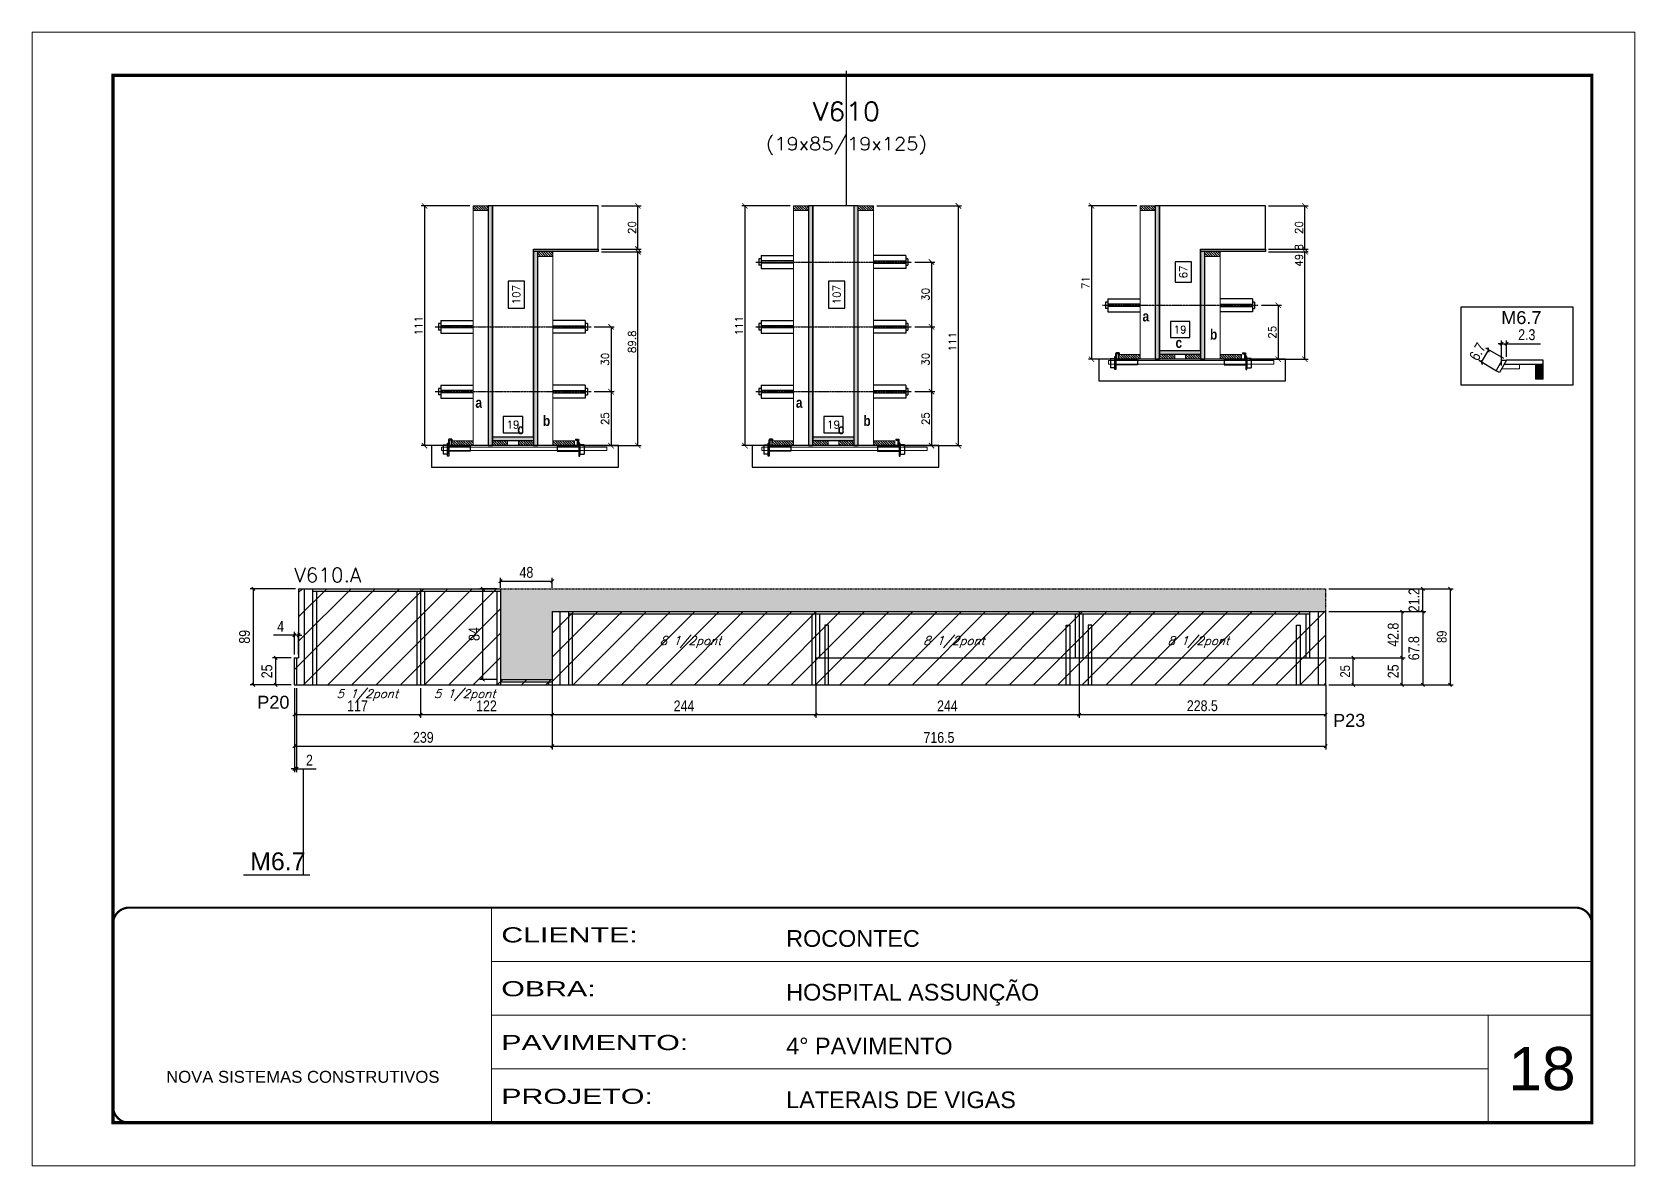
# Model space of a CAD drawing. Extents: x -20960 to -5926, y -2106 to 21915.
# Drawn here: x -10608 to -9123, y 16271 to 17321 of the extents above; entities that cross this region are included whole.
import ezdxf
from ezdxf.enums import TextEntityAlignment as Align

# ---------------------------------------------------------------- set-up
doc = ezdxf.new("R2010")
doc.units = 0
for name, pattern in [('CONTINUO', [0]), ('DASHED', [0.75, 0.5, -0.25]), ('HIDDEN', [0.375, 0.25, -0.125])]:
    doc.linetypes.add(name, pattern=pattern)
for name, color, linetype in [('5', 5, 'Continuous'), ('barrote', 251, 'Continuous'), ('COTA', 241, 'Continuous'), ('Cota Seção (2x)', 4, 'Continuous'), ('detalhes', 4, 'Continuous'), ('NOMENCLATURA', 7, 'Continuous'), ('Painéis', 200, 'Continuous'), ('presilha', 1, 'Continuous'), ('Reaproveitamento', 251, 'Continuous'), ('SARR_2.2x7', 40, 'Continuous'), ('SARR_3.5x7', 81, 'Continuous'), ('TENSOR', 3, 'Continuous'), ('texto', 7, 'Continuous'), ('Texto de Titulo', 7, 'Continuous'), ('Texto Qtd Sarr', 242, 'Continuous')]:
    doc.layers.add(name, color=color, linetype=linetype)
for name, color, linetype, lineweight in [('CARIMBO', 255, 'Continuous', 9), ('CONCRETO', 251, 'Continuous', 25), ('Folhas', 255, 'Continuous', 9), ('Hachura', 251, 'Continuous', 9), ('Madeira', 126, 'Continuous', 18), ('Sarr 2.2x7', 40, 'Continuous', 9), ('SARRAFO DE PRESSAO', 251, 'DASHED', 9), ('SCO-___-LAJ', 2, 'Continuous', 0), ('Texto Seção', 7, 'Continuous', 15)]:
    doc.layers.add(name, color=color, linetype=linetype, lineweight=lineweight)
doc.styles.add('ARIAL', font='arial.ttf')
doc.styles.add('COTA TECNICA', font='techl___.ttf', dxfattribs={"height": 10})
doc.styles.add('COTA TECNICA-50', font='techl___.ttf', dxfattribs={"height": 9})
doc.styles.add('REGUA-120', font='ROMANS.shx', dxfattribs={"height": 15})
doc.styles.add('Romans', font='romans.shx')
doc.styles.get("Standard").update_dxf_attribs({"font": 'arial.ttf'})
doc.styles.add('TECNICA', font='techb___.ttf', dxfattribs={"height": 10})
doc.styles.add('Tecnologia', font='')
doc.styles.get('Tecnologia').set_extended_font_data('Forgotten Futurist')
doc.dimstyles.new('COTA PAINEL-50', dxfattribs={"dimtxt": 9, "dimasz": 3, "dimexe": 3, "dimexo": 3, "dimgap": 3, "dimtad": 1, "dimdec": 1, "dimzin": 12, "dimdsep": 46, "dimtxsty": 'COTA TECNICA-50', "dimblk1": 'OBLIQUE', "dimblk2": 'OBLIQUE', "dimsah": 1, "dimcen": 0.9, "dimclrd": 4, "dimclre": 4, "dimclrt": 240, "dimadec": 1, "dimazin": 3, "dimtfac": 1, "dimtdec": 1, "dimtmove": 0, "dimatfit": 3, "dimfxl": 1, "dimtolj": 1, "dimtzin": 12, "dimarcsym": 0})
doc.dimstyles.new('Cota Seção (2x)', dxfattribs={"dimtxt": 7, "dimasz": 5, "dimexe": 3, "dimexo": 3, "dimgap": 2, "dimtad": 3, "dimdec": 1, "dimlfac": 0.5, "dimzin": 12, "dimdsep": 46, "dimtxsty": 'Romans', "dimblk": 'ARCHTICK', "dimcen": 0, "dimclrd": 4, "dimclre": 4, "dimclrt": 1, "dimadec": 1, "dimazin": 3, "dimtfac": 1, "dimtdec": 1, "dimtmove": 0, "dimatfit": 3, "dimldrblk": 'OBLIQUE', "dimfxl": 1, "dimtolj": 1, "dimtzin": 12, "dimarcsym": 0})
doc.dimstyles.new('Cota Seção interna', dxfattribs={"dimtxt": 7, "dimasz": 6, "dimexe": 0.18, "dimexo": 2, "dimgap": -4, "dimtad": 3, "dimdec": 1, "dimlfac": 0.5, "dimzin": 12, "dimdsep": 46, "dimtxsty": 'Romans', "dimblk": 'ARCHTICK', "dimcen": 0.09, "dimse1": 1, "dimse2": 1, "dimsd1": 1, "dimsd2": 1, "dimclrd": 180, "dimclre": 5, "dimclrt": 1, "dimadec": 0, "dimazin": 3, "dimtfac": 1, "dimtdec": 1, "dimtofl": 0, "dimtmove": 0, "dimatfit": 3, "dimldrblk": 'ARCHTICK', "dimfxl": 1, "dimtolj": 1, "dimtzin": 0, "dimarcsym": 0})
doc.dimstyles.new('PAINEL', dxfattribs={"dimtxt": 10, "dimasz": 3, "dimexe": 3, "dimexo": 3, "dimgap": 3, "dimtad": 1, "dimdec": 1, "dimzin": 12, "dimdsep": 46, "dimtxsty": 'COTA TECNICA', "dimblk1": 'OBLIQUE', "dimblk2": 'OBLIQUE', "dimsah": 1, "dimcen": 0.9, "dimclrd": 4, "dimclre": 4, "dimclrt": 240, "dimadec": 1, "dimazin": 3, "dimtfac": 1, "dimtdec": 1, "dimtmove": 0, "dimatfit": 3, "dimfxl": 1, "dimtolj": 1, "dimtzin": 12, "dimarcsym": 0})

msp = doc.modelspace()

# ---------------------------------------------------------------- texts
at = {"layer": '5', "color": 7, "linetype": 'Continuous'}
msp.add_text('M6.7', height=12, rotation=359.99996, dxfattribs=at).set_placement((-9247.38, 17050.7))
at = {"layer": '5', "linetype": 'Continuous'}
for s, p in [('P20', (-10399.84, 16694.48)), ('P23', (-9403.15, 16677.71))]:
    msp.add_text(s, height=12, rotation=0.00004, dxfattribs=at).set_placement(p)
at = {"layer": 'CARIMBO', "style": 'ARIAL'}
msp.add_text('18', height=40, dxfattribs=at).set_placement((-9240.64, 16341.23))
at = {"layer": 'detalhes', "style": 'TECNICA'}
for s, p in [('a', (-9579.73, 17053.17)), ('c', (-9549.11, 17028.63)), ('b', (-9517.18, 17036.33)), ('a', (-10197.76, 16973.17)), ('a', (-9900.86, 16973.17)), ('b', (-10135.22, 16956.33)), ('b', (-9838.32, 16956.33)), ('c', (-10158.96, 16948.63)), ('c', (-9862.06, 16948.63))]:
    msp.add_text(s, height=9.6, dxfattribs=at).set_placement(p)
at = {"layer": 'NOMENCLATURA', "linetype": 'Continuous'}
msp.add_text('M6.7', height=16.5, dxfattribs=at).set_placement((-10406.4, 16544.94))
at = {"layer": 'texto', "color": 2, "char_height": 8, "attachment_point": 5, "style": 'Romans'}
for s, insert in [('{\\Q19;\\C256;8 1/2pont}', (-9998.43, 16756.2)), ('{\\Q19;\\C256;8 1/2pont}', (-9754.43, 16756.2)), ('{\\Q19;\\C256;8 1/2pont}', (-9527.98, 16756.16)), ('{\\Q19;\\C256;5 1/2pont}', (-10297.98, 16707.08)), ('{\\Q19;\\C256;5 1/2pont}', (-10207.68, 16707.08))]:
    msp.add_mtext(s, dxfattribs=dict(at, insert=insert))
at = {"layer": 'Texto Seção', "style": 'REGUA-120', "width": 1.05}
msp.add_text('V610.A', height=13, dxfattribs=at).set_placement((-10365.54, 16811.81))

# ---------------------------------------------------------------- blocks, each defined once
blk = doc.blocks.new('9999999999')
at = {"color": 30, "linetype": 'CONTINUO'}
for p, q in [((98564.6, 34230.2), (98564.6, 34429.4)), ((98564.6, 34379.6), (99584, 34379.6)), ((98564.6, 34329.8), (99488, 34329.8)), ((99584, 34329.8), (99488, 34329.8)), ((99488, 34329.8), (99488, 34230.2)), ((98564.6, 34280), (99488, 34280))]:
    blk.add_line(p, q, dxfattribs=at)
at = {"color": 30, "linetype": 'CONTINUO', "const_width": 2}
blk.add_lwpolyline([(99584, 34230.2), (99584, 34414.4, 0.414214), (99569, 34429.4), (98229, 34429.4, 0.414214), (98214, 34414.4), (98214, 34245.2, 0.414214), (98229, 34230.2), (99584, 34230.2)], format="xyb", dxfattribs=at)
at = {"layer": 'Folhas'}
blk.add_lwpolyline([(98139, 34190.2), (99624, 34190.2), (99624, 35240.2), (98139, 35240.2)], close=True, dxfattribs=at)
at = {"layer": 'Folhas', "color": 30, "const_width": 3}
blk.add_lwpolyline([(98214, 34230.2), (99584, 34230.2), (99584, 35200.2), (98214, 35200.2)], close=True, dxfattribs=at)
at = {"color": 7, "linetype": 'Continuous', "ltscale": 5, "style": 'ARIAL'}
for s, height, p in [('ROCONTEC', 15.48, (98837.7, 34393.1)), ('HOSPITAL ASSUNÇÃO', 15.483, (98837.7, 34343.3)), ('4° PAVIMENTO', 15.483, (98837.7, 34293.5)), ('NOVA SISTEMAS CONSTRUTIVOS', 11.059, (98263.2, 34267.2)), ('LATERAIS DE VIGAS', 15.483, (98837.7, 34243.7))]:
    blk.add_text(s, height=height, dxfattribs=at).set_placement(p)
at = {"layer": 'Folhas', "color": 7, "style": 'Tecnologia', "width": 1.5}
for s, p in [('CLIENTE:', (98573.7, 34397.2)), ('OBRA:', (98573.7, 34347.3)), ('PAVIMENTO:', (98573.7, 34297.5)), ('PROJETO:', (98573.7, 34247.7))]:
    blk.add_text(s, height=14, dxfattribs=at).set_placement(p)
blk = doc.blocks.new('_ArchTick')
at = {"color": 0, "linetype": 'ByBlock', "const_width": 0.15}
blk.add_lwpolyline([(-0.5, -0.5), (0.5, 0.5)], dxfattribs=at)
blk = doc.blocks.new('*D442')
at = {"layer": 'COTA', "color": 4, "lineweight": -2, "transparency": 16777216}
for p, q in [((-10080.9, 17117.7), (-10044.2, 17117.7)), ((-10047.2, 16938.1), (-10047.2, 17117.7)), ((-10098.5, 16938.1), (-10044.2, 16938.1))]:
    blk.add_line(p, q, dxfattribs=at)
at = {"layer": 'Defpoints', "color": 0, "transparency": 16777216}
for p in [(-10083.9, 17117.7), (-10047.2, 17117.7), (-10101.5, 16938.1)]:
    blk.add_point(p, dxfattribs=at)
at = {"layer": 'COTA', "color": 4, "lineweight": -2, "transparency": 16777216, "xscale": 5, "yscale": 5, "zscale": 5}
for p, rotation in [((-10047.2, 17117.7), 90), ((-10047.2, 16938.1), 270)]:
    blk.add_blockref('_ArchTick', p, dxfattribs=dict(at, rotation=rotation))
at = {"layer": 'COTA', "color": 1, "transparency": 16777216, "insert": (-10052.7, 17034.3), "char_height": 7, "attachment_point": 5, "rotation": 90, "style": 'Romans'}
blk.add_mtext('\\A1;89.8', dxfattribs=at)
blk = doc.blocks.new('_Oblique')
at = {"color": 0, "linetype": 'ByBlock', "lineweight": -2}
blk.add_line((-0.5, -0.5), (0.5, 0.5), dxfattribs=at)
blk = doc.blocks.new('*D443')
at = {"layer": 'COTA', "color": 4, "lineweight": -2, "transparency": 16777216}
for p, q in [((-10080.9, 17160.1), (-10044.2, 17160.1)), ((-10047.2, 17120.1), (-10047.2, 17160.1)), ((-10080.9, 17120.1), (-10044.2, 17120.1))]:
    blk.add_line(p, q, dxfattribs=at)
at = {"layer": 'Defpoints', "color": 0, "transparency": 16777216}
for p in [(-10083.9, 17160.1), (-10047.2, 17160.1), (-10083.9, 17120.1)]:
    blk.add_point(p, dxfattribs=at)
at = {"layer": 'COTA', "color": 4, "lineweight": -2, "transparency": 16777216, "xscale": 5, "yscale": 5, "zscale": 5}
for p, rotation in [((-10047.2, 17160.1), 90), ((-10047.2, 17120.1), 270)]:
    blk.add_blockref('_ArchTick', p, dxfattribs=dict(at, rotation=rotation))
at = {"layer": 'COTA', "color": 1, "transparency": 16777216, "insert": (-10052.7, 17140.1), "char_height": 7, "attachment_point": 5, "rotation": 90, "style": 'Romans'}
blk.add_mtext('\\A1;20', dxfattribs=at)
blk = doc.blocks.new('*D444')
at = {"layer": 'Cota Seção (2x)', "color": 180, "lineweight": -2, "transparency": 16777216}
for p, q in [((-10152.4, 17090.4), (-10167.4, 17090.4)), ((-10167.4, 17090.4), (-10167.4, 17065.4)), ((-10152.4, 17065.4), (-10152.4, 17090.4)), ((-10167.4, 17065.4), (-10152.4, 17065.4))]:
    blk.add_line(p, q, dxfattribs=at)
at = {"layer": 'Defpoints', "color": 0, "transparency": 16777216}
for p in [(-10148.4, 17160.1), (-10143.9, 17160.1), (-10143.9, 16946.1)]:
    blk.add_point(p, dxfattribs=at)
at = {"layer": 'Cota Seção (2x)', "color": 1, "transparency": 16777216, "insert": (-10159.9, 17077.9), "char_height": 7, "attachment_point": 5, "rotation": 90, "style": 'Romans'}
blk.add_mtext('\\A1;107', dxfattribs=at)
blk = doc.blocks.new('PRESILHA METÁLICA 1')
at = {"layer": 'presilha'}
for p, q in [((0, 13), (6, 13)), ((0, 13), (0, 0)), ((6, 0), (0, 0)), ((6, 15.5), (7.5, 15.5)), ((6, -2.5), (6, 15.5)), ((6, 13), (6, 0)), ((7.5, 10.6), (7.5, 19.9)), ((7.5, 15.5), (7.5, -2.5)), ((37.5, 4.1), (7.5, 4.1)), ((12, 21), (8.6, 21)), ((9, 11.6), (9, 18.9)), ((12, 19.5), (9.6, 19.5)), ((37.5, 11), (9.6, 11)), ((12, 21), (12, 19.5)), ((37.5, 11), (37.5, 4.1)), ((7.5, -2.5), (6, -2.5))]:
    blk.add_line(p, q, dxfattribs=at)
for centre, radius, start, end in [((8.6, 19.9), 1.14, 90, 180), ((9.6, 18.9), 0.57, 90, 180), ((9.6, 11.6), 0.57, 180, 270)]:
    blk.add_arc(centre, radius, start, end, dxfattribs=at)
blk = doc.blocks.new('*D445')
at = {"layer": 'Cota Seção (2x)', "color": 180, "lineweight": -2, "transparency": 16777216}
for p, q in [((-10153.9, 16965.1), (-10171.9, 16965.1)), ((-10171.9, 16965.1), (-10171.9, 16950.1)), ((-10153.9, 16950.1), (-10153.9, 16965.1)), ((-10171.9, 16950.1), (-10153.9, 16950.1))]:
    blk.add_line(p, q, dxfattribs=at)
at = {"layer": 'Defpoints', "color": 0, "transparency": 16777216}
for p in [(-10143.9, 16946.1), (-10181.9, 16938.1), (-10143.9, 16938.1)]:
    blk.add_point(p, dxfattribs=at)
at = {"layer": 'Cota Seção (2x)', "color": 1, "transparency": 16777216, "insert": (-10162.9, 16957.6), "char_height": 7, "attachment_point": 5, "style": 'Romans'}
blk.add_mtext('\\A1;19', dxfattribs=at)
blk = doc.blocks.new('*D512')
at = {"layer": 'COTA', "color": 4, "lineweight": -2, "transparency": 16777216}
for p, q in [((-10202.9, 17160.1), (-10247.9, 17160.1)), ((-10244.9, 17160.1), (-10244.9, 16938.1)), ((-10202.9, 16938.1), (-10247.9, 16938.1))]:
    blk.add_line(p, q, dxfattribs=at)
at = {"layer": 'Defpoints', "color": 0, "transparency": 16777216}
for p in [(-10199.9, 17160.1), (-10244.9, 16938.1), (-10199.9, 16938.1)]:
    blk.add_point(p, dxfattribs=at)
at = {"layer": 'COTA', "color": 4, "lineweight": -2, "transparency": 16777216, "xscale": 5, "yscale": 5, "zscale": 5}
for p, rotation in [((-10244.9, 17160.1), 90), ((-10244.9, 16938.1), 270)]:
    blk.add_blockref('_ArchTick', p, dxfattribs=dict(at, rotation=rotation))
at = {"layer": 'COTA', "color": 1, "transparency": 16777216, "insert": (-10250.4, 17049.1), "char_height": 7, "attachment_point": 5, "rotation": 90, "style": 'Romans'}
blk.add_mtext('\\A1;111', dxfattribs=at)
blk = doc.blocks.new('*D513')
at = {"layer": 'COTA', "color": 4, "lineweight": -2, "transparency": 16777216}
for p, q in [((-10087.6, 16988.1), (-10069.1, 16988.1)), ((-10072.1, 16988.1), (-10072.1, 16938.1)), ((-10087.6, 16938.1), (-10069.1, 16938.1))]:
    blk.add_line(p, q, dxfattribs=at)
at = {"layer": 'Defpoints', "color": 0, "transparency": 16777216}
for p in [(-10090.6, 16988.1), (-10090.6, 16938.1), (-10072.1, 16938.1)]:
    blk.add_point(p, dxfattribs=at)
at = {"layer": 'COTA', "color": 4, "lineweight": -2, "transparency": 16777216, "xscale": 5, "yscale": 5, "zscale": 5}
for p, rotation in [((-10072.1, 16988.1), 90), ((-10072.1, 16938.1), 270)]:
    blk.add_blockref('_ArchTick', p, dxfattribs=dict(at, rotation=rotation))
at = {"layer": 'COTA', "color": 1, "transparency": 16777216, "insert": (-10077.6, 16963.1), "char_height": 7, "attachment_point": 5, "rotation": 90, "style": 'Romans'}
blk.add_mtext('\\A1;25', dxfattribs=at)
blk = doc.blocks.new('*D514')
at = {"layer": 'COTA', "color": 4, "lineweight": -2, "transparency": 16777216}
for p, q in [((-10087.6, 17048.1), (-10069.1, 17048.1)), ((-10072.1, 17048.1), (-10072.1, 16988.1)), ((-10087.6, 16988.1), (-10069.1, 16988.1))]:
    blk.add_line(p, q, dxfattribs=at)
at = {"layer": 'Defpoints', "color": 0, "transparency": 16777216}
for p in [(-10090.6, 17048.1), (-10090.6, 16988.1), (-10072.1, 16988.1)]:
    blk.add_point(p, dxfattribs=at)
at = {"layer": 'COTA', "color": 4, "lineweight": -2, "transparency": 16777216, "xscale": 5, "yscale": 5, "zscale": 5}
for p, rotation in [((-10072.1, 17048.1), 90), ((-10072.1, 16988.1), 270)]:
    blk.add_blockref('_ArchTick', p, dxfattribs=dict(at, rotation=rotation))
at = {"layer": 'COTA', "color": 1, "transparency": 16777216, "insert": (-10077.6, 17018.1), "char_height": 7, "attachment_point": 5, "rotation": 90, "style": 'Romans'}
blk.add_mtext('\\A1;30', dxfattribs=at)
blk = doc.blocks.new('titulo1')
at = {"layer": 'Defpoints', "color": 252, "linetype": 'HIDDEN', "ltscale": 2}
blk.add_line((0, 0), (0, 125), dxfattribs=at)
at = {"layer": 'Defpoints', "style": 'Romans', "oblique": 15}
blk.add_attdef('FOLHA', text='', height=10, dxfattribs=at).set_placement((0, 15.6), align=Align.MIDDLE_CENTER)
at = {"layer": 'Texto Qtd Sarr', "color": 3, "style": 'Romans', "oblique": 15}
for tag, height, p in [('TITULO', 17, (0, 71.4)), ('SEÇÃO', 12, (0, 41.5))]:
    blk.add_attdef(tag, text='', height=height, dxfattribs=at).set_placement(p, align=Align.MIDDLE_CENTER)
blk = doc.blocks.new('*D446')
at = {"layer": 'COTA', "color": 4, "lineweight": -2, "transparency": 16777216}
for p, q in [((-9826, 17160.1), (-9747.3, 17160.1)), ((-9750.3, 16938.1), (-9750.3, 17160.1)), ((-9801.6, 16938.1), (-9747.3, 16938.1))]:
    blk.add_line(p, q, dxfattribs=at)
at = {"layer": 'Defpoints', "color": 0, "transparency": 16777216}
for p in [(-9829, 17160.1), (-9750.3, 17160.1), (-9804.6, 16938.1)]:
    blk.add_point(p, dxfattribs=at)
at = {"layer": 'COTA', "color": 4, "lineweight": -2, "transparency": 16777216, "xscale": 5, "yscale": 5, "zscale": 5}
for p, rotation in [((-9750.3, 17160.1), 90), ((-9750.3, 16938.1), 270)]:
    blk.add_blockref('_ArchTick', p, dxfattribs=dict(at, rotation=rotation))
at = {"layer": 'COTA', "color": 1, "transparency": 16777216, "insert": (-9755.8, 17034.3), "char_height": 7, "attachment_point": 5, "rotation": 90, "style": 'Romans'}
blk.add_mtext('\\A1;111', dxfattribs=at)
blk = doc.blocks.new('*D447')
at = {"layer": 'Cota Seção (2x)', "color": 180, "lineweight": -2, "transparency": 16777216}
for p, q in [((-9855.5, 17090.4), (-9870.5, 17090.4)), ((-9870.5, 17090.4), (-9870.5, 17065.4)), ((-9855.5, 17065.4), (-9855.5, 17090.4)), ((-9870.5, 17065.4), (-9855.5, 17065.4))]:
    blk.add_line(p, q, dxfattribs=at)
at = {"layer": 'Defpoints', "color": 0, "transparency": 16777216}
for p in [(-9851.5, 17160.1), (-9847, 17160.1), (-9847, 16946.1)]:
    blk.add_point(p, dxfattribs=at)
at = {"layer": 'Cota Seção (2x)', "color": 1, "transparency": 16777216, "insert": (-9863, 17077.9), "char_height": 7, "attachment_point": 5, "rotation": 90, "style": 'Romans'}
blk.add_mtext('\\A1;107', dxfattribs=at)
blk = doc.blocks.new('*D453')
at = {"layer": 'Cota Seção (2x)', "color": 180, "lineweight": -2, "transparency": 16777216}
for p, q in [((-9857, 16965.1), (-9875, 16965.1)), ((-9875, 16965.1), (-9875, 16950.1)), ((-9857, 16950.1), (-9857, 16965.1)), ((-9875, 16950.1), (-9857, 16950.1))]:
    blk.add_line(p, q, dxfattribs=at)
at = {"layer": 'Defpoints', "color": 0, "transparency": 16777216}
for p in [(-9847, 16946.1), (-9885, 16938.1), (-9847, 16938.1)]:
    blk.add_point(p, dxfattribs=at)
at = {"layer": 'Cota Seção (2x)', "color": 1, "transparency": 16777216, "insert": (-9866, 16957.6), "char_height": 7, "attachment_point": 5, "style": 'Romans'}
blk.add_mtext('\\A1;19', dxfattribs=at)
blk = doc.blocks.new('*D533')
at = {"layer": 'COTA', "color": 4, "lineweight": -2, "transparency": 16777216}
for p, q in [((-9906, 17160.1), (-9951, 17160.1)), ((-9948, 17160.1), (-9948, 16938.1)), ((-9906, 16938.1), (-9951, 16938.1))]:
    blk.add_line(p, q, dxfattribs=at)
at = {"layer": 'Defpoints', "color": 0, "transparency": 16777216}
for p in [(-9903, 17160.1), (-9948, 16938.1), (-9903, 16938.1)]:
    blk.add_point(p, dxfattribs=at)
at = {"layer": 'COTA', "color": 4, "lineweight": -2, "transparency": 16777216, "xscale": 5, "yscale": 5, "zscale": 5}
for p, rotation in [((-9948, 17160.1), 90), ((-9948, 16938.1), 270)]:
    blk.add_blockref('_ArchTick', p, dxfattribs=dict(at, rotation=rotation))
at = {"layer": 'COTA', "color": 1, "transparency": 16777216, "insert": (-9953.5, 17049.1), "char_height": 7, "attachment_point": 5, "rotation": 90, "style": 'Romans'}
blk.add_mtext('\\A1;111', dxfattribs=at)
blk = doc.blocks.new('*D534')
at = {"layer": 'COTA', "color": 4, "lineweight": -2, "transparency": 16777216}
for p, q in [((-9790.7, 16988.1), (-9772.2, 16988.1)), ((-9775.2, 16988.1), (-9775.2, 16938.1)), ((-9790.7, 16938.1), (-9772.2, 16938.1))]:
    blk.add_line(p, q, dxfattribs=at)
at = {"layer": 'Defpoints', "color": 0, "transparency": 16777216}
for p in [(-9793.7, 16988.1), (-9793.7, 16938.1), (-9775.2, 16938.1)]:
    blk.add_point(p, dxfattribs=at)
at = {"layer": 'COTA', "color": 4, "lineweight": -2, "transparency": 16777216, "xscale": 5, "yscale": 5, "zscale": 5}
for p, rotation in [((-9775.2, 16988.1), 90), ((-9775.2, 16938.1), 270)]:
    blk.add_blockref('_ArchTick', p, dxfattribs=dict(at, rotation=rotation))
at = {"layer": 'COTA', "color": 1, "transparency": 16777216, "insert": (-9780.7, 16963.1), "char_height": 7, "attachment_point": 5, "rotation": 90, "style": 'Romans'}
blk.add_mtext('\\A1;25', dxfattribs=at)
blk = doc.blocks.new('*D535')
at = {"layer": 'COTA', "color": 4, "lineweight": -2, "transparency": 16777216}
for p, q in [((-9790.7, 17048.1), (-9772.2, 17048.1)), ((-9775.2, 17048.1), (-9775.2, 16988.1)), ((-9790.7, 16988.1), (-9772.2, 16988.1))]:
    blk.add_line(p, q, dxfattribs=at)
at = {"layer": 'Defpoints', "color": 0, "transparency": 16777216}
for p in [(-9793.7, 17048.1), (-9793.7, 16988.1), (-9775.2, 16988.1)]:
    blk.add_point(p, dxfattribs=at)
at = {"layer": 'COTA', "color": 4, "lineweight": -2, "transparency": 16777216, "xscale": 5, "yscale": 5, "zscale": 5}
for p, rotation in [((-9775.2, 17048.1), 90), ((-9775.2, 16988.1), 270)]:
    blk.add_blockref('_ArchTick', p, dxfattribs=dict(at, rotation=rotation))
at = {"layer": 'COTA', "color": 1, "transparency": 16777216, "insert": (-9780.7, 17018.1), "char_height": 7, "attachment_point": 5, "rotation": 90, "style": 'Romans'}
blk.add_mtext('\\A1;30', dxfattribs=at)
blk = doc.blocks.new('*D536')
at = {"layer": 'COTA', "color": 4, "lineweight": -2, "transparency": 16777216}
for p, q in [((-9790.7, 17108.1), (-9772.2, 17108.1)), ((-9775.2, 17108.1), (-9775.2, 17048.1)), ((-9790.7, 17048.1), (-9772.2, 17048.1))]:
    blk.add_line(p, q, dxfattribs=at)
at = {"layer": 'Defpoints', "color": 0, "transparency": 16777216}
for p in [(-9793.7, 17108.1), (-9793.7, 17048.1), (-9775.2, 17048.1)]:
    blk.add_point(p, dxfattribs=at)
at = {"layer": 'COTA', "color": 4, "lineweight": -2, "transparency": 16777216, "xscale": 5, "yscale": 5, "zscale": 5}
for p, rotation in [((-9775.2, 17108.1), 90), ((-9775.2, 17048.1), 270)]:
    blk.add_blockref('_ArchTick', p, dxfattribs=dict(at, rotation=rotation))
at = {"layer": 'COTA', "color": 1, "transparency": 16777216, "insert": (-9780.7, 17078.1), "char_height": 7, "attachment_point": 5, "rotation": 90, "style": 'Romans'}
blk.add_mtext('\\A1;30', dxfattribs=at)
blk = doc.blocks.new('*D454')
at = {"layer": 'COTA', "color": 4, "lineweight": -2, "transparency": 16777216}
for p, q in [((-9462.9, 17117.7), (-9426.2, 17117.7)), ((-9429.2, 17018.1), (-9429.2, 17117.7)), ((-9480.5, 17018.1), (-9426.2, 17018.1))]:
    blk.add_line(p, q, dxfattribs=at)
at = {"layer": 'Defpoints', "color": 0, "transparency": 16777216}
for p in [(-9465.9, 17117.7), (-9429.2, 17117.7), (-9483.5, 17018.1)]:
    blk.add_point(p, dxfattribs=at)
at = {"layer": 'COTA', "color": 4, "lineweight": -2, "transparency": 16777216, "xscale": 5, "yscale": 5, "zscale": 5}
for p, rotation in [((-9429.2, 17117.7), 90), ((-9429.2, 17018.1), 270)]:
    blk.add_blockref('_ArchTick', p, dxfattribs=dict(at, rotation=rotation))
at = {"layer": 'COTA', "color": 1, "transparency": 16777216, "insert": (-9434.7, 17114.3), "char_height": 7, "attachment_point": 5, "rotation": 90, "style": 'Romans'}
blk.add_mtext('\\A1;49.8', dxfattribs=at)
blk = doc.blocks.new('*D455')
at = {"layer": 'COTA', "color": 4, "lineweight": -2, "transparency": 16777216}
for p, q in [((-9462.9, 17160.1), (-9426.2, 17160.1)), ((-9429.2, 17120.1), (-9429.2, 17160.1)), ((-9462.9, 17120.1), (-9426.2, 17120.1))]:
    blk.add_line(p, q, dxfattribs=at)
at = {"layer": 'Defpoints', "color": 0, "transparency": 16777216}
for p in [(-9465.9, 17160.1), (-9429.2, 17160.1), (-9465.9, 17120.1)]:
    blk.add_point(p, dxfattribs=at)
at = {"layer": 'COTA', "color": 4, "lineweight": -2, "transparency": 16777216, "xscale": 5, "yscale": 5, "zscale": 5}
for p, rotation in [((-9429.2, 17160.1), 90), ((-9429.2, 17120.1), 270)]:
    blk.add_blockref('_ArchTick', p, dxfattribs=dict(at, rotation=rotation))
at = {"layer": 'COTA', "color": 1, "transparency": 16777216, "insert": (-9434.7, 17140.1), "char_height": 7, "attachment_point": 5, "rotation": 90, "style": 'Romans'}
blk.add_mtext('\\A1;20', dxfattribs=at)
blk = doc.blocks.new('*D456')
at = {"layer": 'Cota Seção (2x)', "color": 180, "lineweight": -2, "transparency": 16777216}
for p, q in [((-9534.4, 17108.4), (-9549.4, 17108.4)), ((-9549.4, 17108.4), (-9549.4, 17089.4)), ((-9534.4, 17089.4), (-9534.4, 17108.4)), ((-9549.4, 17089.4), (-9534.4, 17089.4))]:
    blk.add_line(p, q, dxfattribs=at)
at = {"layer": 'Defpoints', "color": 0, "transparency": 16777216}
for p in [(-9530.4, 17160.1), (-9525.9, 17160.1), (-9525.9, 17026.1)]:
    blk.add_point(p, dxfattribs=at)
at = {"layer": 'Cota Seção (2x)', "color": 1, "transparency": 16777216, "insert": (-9541.9, 17098.9), "char_height": 7, "attachment_point": 5, "rotation": 90, "style": 'Romans'}
blk.add_mtext('\\A1;67', dxfattribs=at)
blk = doc.blocks.new('*D457')
at = {"layer": 'Cota Seção (2x)', "color": 180, "lineweight": -2, "transparency": 16777216}
for p, q in [((-9535.9, 17053.1), (-9553.9, 17053.1)), ((-9553.9, 17053.1), (-9553.9, 17038.1)), ((-9535.9, 17038.1), (-9535.9, 17053.1)), ((-9553.9, 17038.1), (-9535.9, 17038.1))]:
    blk.add_line(p, q, dxfattribs=at)
at = {"layer": 'Defpoints', "color": 0, "transparency": 16777216}
for p in [(-9525.9, 17034.1), (-9563.9, 17018.1), (-9525.9, 17018.1)]:
    blk.add_point(p, dxfattribs=at)
at = {"layer": 'Cota Seção (2x)', "color": 1, "transparency": 16777216, "insert": (-9544.9, 17045.6), "char_height": 7, "attachment_point": 5, "style": 'Romans'}
blk.add_mtext('\\A1;19', dxfattribs=at)
blk = doc.blocks.new('*D517')
at = {"layer": 'COTA', "color": 4, "lineweight": -2, "transparency": 16777216}
for p, q in [((-9584.9, 17160.1), (-9629.9, 17160.1)), ((-9626.9, 17160.1), (-9626.9, 17018.1)), ((-9584.9, 17018.1), (-9629.9, 17018.1))]:
    blk.add_line(p, q, dxfattribs=at)
at = {"layer": 'Defpoints', "color": 0, "transparency": 16777216}
for p in [(-9581.9, 17160.1), (-9626.9, 17018.1), (-9581.9, 17018.1)]:
    blk.add_point(p, dxfattribs=at)
at = {"layer": 'COTA', "color": 4, "lineweight": -2, "transparency": 16777216, "xscale": 5, "yscale": 5, "zscale": 5}
for p, rotation in [((-9626.9, 17160.1), 90), ((-9626.9, 17018.1), 270)]:
    blk.add_blockref('_ArchTick', p, dxfattribs=dict(at, rotation=rotation))
at = {"layer": 'COTA', "color": 1, "transparency": 16777216, "insert": (-9632.4, 17089.1), "char_height": 7, "attachment_point": 5, "rotation": 90, "style": 'Romans'}
blk.add_mtext('\\A1;71', dxfattribs=at)
blk = doc.blocks.new('*D518')
at = {"layer": 'COTA', "color": 4, "lineweight": -2, "transparency": 16777216}
for p, q in [((-9469.6, 17068.1), (-9451, 17068.1)), ((-9454, 17068.1), (-9454, 17018.1)), ((-9469.6, 17018.1), (-9451, 17018.1))]:
    blk.add_line(p, q, dxfattribs=at)
at = {"layer": 'Defpoints', "color": 0, "transparency": 16777216}
for p in [(-9472.6, 17068.1), (-9472.6, 17018.1), (-9454, 17018.1)]:
    blk.add_point(p, dxfattribs=at)
at = {"layer": 'COTA', "color": 4, "lineweight": -2, "transparency": 16777216, "xscale": 5, "yscale": 5, "zscale": 5}
for p, rotation in [((-9454, 17068.1), 90), ((-9454, 17018.1), 270)]:
    blk.add_blockref('_ArchTick', p, dxfattribs=dict(at, rotation=rotation))
at = {"layer": 'COTA', "color": 1, "transparency": 16777216, "insert": (-9459.5, 17043.1), "char_height": 7, "attachment_point": 5, "rotation": 90, "style": 'Romans'}
blk.add_mtext('\\A1;25', dxfattribs=at)
blk = doc.blocks.new('*D448')
at = {"layer": 'COTA', "color": 4, "linetype": 'ByBlock', "lineweight": -2, "transparency": 16777216}
for p, q in [((-10126.5, 16716.3), (-10126.5, 16686)), ((-9882.5, 16716.3), (-9882.5, 16686)), ((-10126.5, 16689), (-9882.5, 16689))]:
    blk.add_line(p, q, dxfattribs=at)
at = {"layer": 'Defpoints', "color": 0, "linetype": 'ByBlock', "transparency": 16777216}
for p in [(-10126.5, 16719.3), (-9882.5, 16719.3), (-9882.5, 16689)]:
    blk.add_point(p, dxfattribs=at)
at = {"layer": 'COTA', "color": 4, "linetype": 'ByBlock', "lineweight": -2, "transparency": 16777216, "xscale": 3, "yscale": 3, "zscale": 3, "rotation": 180}
blk.add_blockref('_Oblique', (-10126.5, 16689), dxfattribs=at)
at = {"layer": 'COTA', "color": 4, "linetype": 'ByBlock', "lineweight": -2, "transparency": 16777216, "xscale": 3, "yscale": 3, "zscale": 3}
blk.add_blockref('_Oblique', (-9882.5, 16689), dxfattribs=at)
at = {"layer": 'COTA', "color": 240, "linetype": 'ByBlock', "transparency": 16777216, "insert": (-10004.5, 16697.1), "char_height": 10, "attachment_point": 5, "style": 'COTA TECNICA'}
blk.add_mtext('\\A1;244', dxfattribs=at)
blk = doc.blocks.new('*D449')
at = {"layer": 'COTA', "color": 4, "linetype": 'ByBlock', "lineweight": -2, "transparency": 16777216}
for p, q in [((-9882.5, 16716.3), (-9882.5, 16686)), ((-9638.5, 16716.3), (-9638.5, 16686)), ((-9882.5, 16689), (-9638.5, 16689))]:
    blk.add_line(p, q, dxfattribs=at)
at = {"layer": 'Defpoints', "color": 0, "linetype": 'ByBlock', "transparency": 16777216}
for p in [(-9882.5, 16719.3), (-9638.5, 16719.3), (-9638.5, 16689)]:
    blk.add_point(p, dxfattribs=at)
at = {"layer": 'COTA', "color": 4, "linetype": 'ByBlock', "lineweight": -2, "transparency": 16777216, "xscale": 3, "yscale": 3, "zscale": 3, "rotation": 180}
blk.add_blockref('_Oblique', (-9882.5, 16689), dxfattribs=at)
at = {"layer": 'COTA', "color": 4, "linetype": 'ByBlock', "lineweight": -2, "transparency": 16777216, "xscale": 3, "yscale": 3, "zscale": 3}
blk.add_blockref('_Oblique', (-9638.5, 16689), dxfattribs=at)
at = {"layer": 'COTA', "color": 240, "linetype": 'ByBlock', "transparency": 16777216, "insert": (-9760.5, 16697.1), "char_height": 10, "attachment_point": 5, "style": 'COTA TECNICA'}
blk.add_mtext('\\A1;244', dxfattribs=at)
blk = doc.blocks.new('*D519')
at = {"layer": 'COTA', "color": 4, "linetype": 'ByBlock', "lineweight": -2, "transparency": 16777216}
for p, q in [((-9407, 16784.4), (-9317.1, 16784.4)), ((-9320.1, 16784.4), (-9320.1, 16716.6)), ((-9407, 16716.6), (-9317.1, 16716.6))]:
    blk.add_line(p, q, dxfattribs=at)
at = {"layer": 'Defpoints', "color": 0, "linetype": 'ByBlock', "transparency": 16777216}
for p in [(-9410, 16784.4), (-9410, 16716.6), (-9320.1, 16716.6)]:
    blk.add_point(p, dxfattribs=at)
at = {"layer": 'COTA', "color": 4, "linetype": 'ByBlock', "lineweight": -2, "transparency": 16777216, "xscale": 3, "yscale": 3, "zscale": 3}
for p, rotation in [((-9320.1, 16784.4), 90), ((-9320.1, 16716.6), 270)]:
    blk.add_blockref('_Oblique', p, dxfattribs=dict(at, rotation=rotation))
at = {"layer": 'COTA', "color": 240, "linetype": 'ByBlock', "transparency": 16777216, "insert": (-9328.3, 16750.5), "char_height": 10, "attachment_point": 5, "rotation": 90, "style": 'COTA TECNICA'}
blk.add_mtext('\\A1;67.8', dxfattribs=at)
blk = doc.blocks.new('*D520')
at = {"layer": 'COTA', "color": 4, "linetype": 'ByBlock', "lineweight": -2, "transparency": 16777216}
for p, q in [((-9407, 16805.6), (-9317.1, 16805.6)), ((-9320.1, 16784.4), (-9320.1, 16805.6)), ((-9407, 16784.4), (-9317.1, 16784.4))]:
    blk.add_line(p, q, dxfattribs=at)
at = {"layer": 'Defpoints', "color": 0, "linetype": 'ByBlock', "transparency": 16777216}
for p in [(-9410, 16805.6), (-9320.1, 16805.6), (-9410, 16784.4)]:
    blk.add_point(p, dxfattribs=at)
at = {"layer": 'COTA', "color": 4, "linetype": 'ByBlock', "lineweight": -2, "transparency": 16777216, "xscale": 3, "yscale": 3, "zscale": 3}
for p, rotation in [((-9320.1, 16805.6), 90), ((-9320.1, 16784.4), 270)]:
    blk.add_blockref('_Oblique', p, dxfattribs=dict(at, rotation=rotation))
at = {"layer": 'COTA', "color": 240, "linetype": 'ByBlock', "transparency": 16777216, "insert": (-9328.2, 16795), "char_height": 10, "attachment_point": 5, "rotation": 90, "style": 'COTA TECNICA'}
blk.add_mtext('\\A1;21.2', dxfattribs=at)
blk = doc.blocks.new('*D450')
at = {"layer": 'COTA', "color": 4, "linetype": 'ByBlock', "lineweight": -2, "transparency": 16777216}
for p, q in [((-10126.5, 16716.3), (-10126.5, 16656.7)), ((-9410, 16716.3), (-9410, 16656.7)), ((-10126.5, 16659.7), (-9410, 16659.7))]:
    blk.add_line(p, q, dxfattribs=at)
at = {"layer": 'Defpoints', "color": 0, "linetype": 'ByBlock', "transparency": 16777216}
for p in [(-10126.5, 16719.3), (-9410, 16719.3), (-9410, 16659.7)]:
    blk.add_point(p, dxfattribs=at)
at = {"layer": 'COTA', "color": 4, "linetype": 'ByBlock', "lineweight": -2, "transparency": 16777216, "xscale": 3, "yscale": 3, "zscale": 3, "rotation": 180}
blk.add_blockref('_Oblique', (-10126.5, 16659.7), dxfattribs=at)
at = {"layer": 'COTA', "color": 4, "linetype": 'ByBlock', "lineweight": -2, "transparency": 16777216, "xscale": 3, "yscale": 3, "zscale": 3}
blk.add_blockref('_Oblique', (-9410, 16659.7), dxfattribs=at)
at = {"layer": 'COTA', "color": 240, "linetype": 'ByBlock', "transparency": 16777216, "insert": (-9768.3, 16667.8), "char_height": 10, "attachment_point": 5, "style": 'COTA TECNICA'}
blk.add_mtext('\\A1;716.5', dxfattribs=at)
blk = doc.blocks.new('*D451')
at = {"layer": 'COTA', "color": 4, "lineweight": -2, "ltscale": 25, "transparency": 16777216}
for p, q in [((-9638.5, 16716.3), (-9638.5, 16686)), ((-9410, 16716.3), (-9410, 16686)), ((-9638.5, 16689), (-9410, 16689))]:
    blk.add_line(p, q, dxfattribs=at)
at = {"layer": 'Defpoints', "color": 0, "ltscale": 25, "transparency": 16777216}
for p in [(-9638.5, 16719.3), (-9410, 16719.3), (-9410, 16689)]:
    blk.add_point(p, dxfattribs=at)
at = {"layer": 'COTA', "color": 4, "lineweight": -2, "ltscale": 25, "transparency": 16777216, "xscale": 3, "yscale": 3, "zscale": 3, "rotation": 180}
blk.add_blockref('_Oblique', (-9638.5, 16689), dxfattribs=at)
at = {"layer": 'COTA', "color": 4, "lineweight": -2, "ltscale": 25, "transparency": 16777216, "xscale": 3, "yscale": 3, "zscale": 3}
blk.add_blockref('_Oblique', (-9410, 16689), dxfattribs=at)
at = {"layer": 'COTA', "color": 240, "ltscale": 25, "transparency": 16777216, "insert": (-9524.3, 16697.2), "char_height": 10, "attachment_point": 5, "style": 'COTA TECNICA'}
blk.add_mtext('\\A1;228.5', dxfattribs=at)
blk = doc.blocks.new('*D521')
at = {"layer": 'COTA', "color": 4, "linetype": 'ByBlock', "lineweight": -2, "transparency": 16777216}
for p, q in [((-10365.5, 16713.6), (-10365.5, 16686)), ((-10248.5, 16713.6), (-10248.5, 16686)), ((-10365.5, 16689), (-10248.5, 16689))]:
    blk.add_line(p, q, dxfattribs=at)
at = {"layer": 'Defpoints', "color": 0, "linetype": 'ByBlock', "transparency": 16777216}
for p in [(-10365.5, 16716.6), (-10248.5, 16716.6), (-10248.5, 16689)]:
    blk.add_point(p, dxfattribs=at)
at = {"layer": 'COTA', "color": 4, "linetype": 'ByBlock', "lineweight": -2, "transparency": 16777216, "xscale": 3, "yscale": 3, "zscale": 3, "rotation": 180}
blk.add_blockref('_Oblique', (-10365.5, 16689), dxfattribs=at)
at = {"layer": 'COTA', "color": 4, "linetype": 'ByBlock', "lineweight": -2, "transparency": 16777216, "xscale": 3, "yscale": 3, "zscale": 3}
blk.add_blockref('_Oblique', (-10248.5, 16689), dxfattribs=at)
at = {"layer": 'COTA', "color": 240, "linetype": 'ByBlock', "transparency": 16777216, "insert": (-10307, 16697.1), "char_height": 10, "attachment_point": 5, "style": 'COTA TECNICA'}
blk.add_mtext('\\A1;117', dxfattribs=at)
blk = doc.blocks.new('*D522')
at = {"layer": 'COTA', "color": 4, "lineweight": -2, "ltscale": 25, "transparency": 16777216}
for p, q in [((-10364.5, 16805.6), (-10406.5, 16805.6)), ((-10403.5, 16805.6), (-10403.5, 16716.6)), ((-10368.5, 16716.6), (-10406.5, 16716.6))]:
    blk.add_line(p, q, dxfattribs=at)
at = {"layer": 'Defpoints', "color": 0, "ltscale": 25, "transparency": 16777216}
for p in [(-10361.5, 16805.6), (-10403.5, 16716.6), (-10365.5, 16716.6)]:
    blk.add_point(p, dxfattribs=at)
at = {"layer": 'COTA', "color": 4, "lineweight": -2, "ltscale": 25, "transparency": 16777216, "xscale": 3, "yscale": 3, "zscale": 3}
for p, rotation in [((-10403.5, 16805.6), 90), ((-10403.5, 16716.6), 270)]:
    blk.add_blockref('_Oblique', p, dxfattribs=dict(at, rotation=rotation))
at = {"layer": 'COTA', "color": 240, "ltscale": 25, "transparency": 16777216, "insert": (-10411.6, 16761.1), "char_height": 10, "attachment_point": 5, "rotation": 90, "style": 'COTA TECNICA'}
blk.add_mtext('\\A1;89', dxfattribs=at)
blk = doc.blocks.new('*D523')
at = {"layer": 'COTA', "color": 4, "lineweight": -2, "ltscale": 25, "transparency": 16777216}
for p, q in [((-10248.5, 16713.6), (-10248.5, 16686)), ((-10126.5, 16713.6), (-10126.5, 16686)), ((-10248.5, 16689), (-10126.5, 16689))]:
    blk.add_line(p, q, dxfattribs=at)
at = {"layer": 'Defpoints', "color": 0, "ltscale": 25, "transparency": 16777216}
for p in [(-10248.5, 16716.6), (-10126.5, 16716.6), (-10126.5, 16689)]:
    blk.add_point(p, dxfattribs=at)
at = {"layer": 'COTA', "color": 4, "lineweight": -2, "ltscale": 25, "transparency": 16777216, "xscale": 3, "yscale": 3, "zscale": 3, "rotation": 180}
blk.add_blockref('_Oblique', (-10248.5, 16689), dxfattribs=at)
at = {"layer": 'COTA', "color": 4, "lineweight": -2, "ltscale": 25, "transparency": 16777216, "xscale": 3, "yscale": 3, "zscale": 3}
blk.add_blockref('_Oblique', (-10126.5, 16689), dxfattribs=at)
at = {"layer": 'COTA', "color": 240, "ltscale": 25, "transparency": 16777216, "insert": (-10187.5, 16697.1), "char_height": 10, "attachment_point": 5, "style": 'COTA TECNICA'}
blk.add_mtext('\\A1;122', dxfattribs=at)
blk = doc.blocks.new('*D452')
at = {"layer": 'COTA', "color": 4, "lineweight": -2, "ltscale": 25, "transparency": 16777216}
for p, q in [((-10365.5, 16713.6), (-10365.5, 16656.7)), ((-10126.5, 16713.6), (-10126.5, 16656.7)), ((-10365.5, 16659.7), (-10126.5, 16659.7))]:
    blk.add_line(p, q, dxfattribs=at)
at = {"layer": 'Defpoints', "color": 0, "ltscale": 25, "transparency": 16777216}
for p in [(-10365.5, 16716.6), (-10126.5, 16716.6), (-10126.5, 16659.7)]:
    blk.add_point(p, dxfattribs=at)
at = {"layer": 'COTA', "color": 4, "lineweight": -2, "ltscale": 25, "transparency": 16777216, "xscale": 3, "yscale": 3, "zscale": 3, "rotation": 180}
blk.add_blockref('_Oblique', (-10365.5, 16659.7), dxfattribs=at)
at = {"layer": 'COTA', "color": 4, "lineweight": -2, "ltscale": 25, "transparency": 16777216, "xscale": 3, "yscale": 3, "zscale": 3}
blk.add_blockref('_Oblique', (-10126.5, 16659.7), dxfattribs=at)
at = {"layer": 'COTA', "color": 240, "ltscale": 25, "transparency": 16777216, "insert": (-10246, 16667.9), "char_height": 10, "attachment_point": 5, "style": 'COTA TECNICA'}
blk.add_mtext('\\A1;239', dxfattribs=at)
blk = doc.blocks.new('*D524')
at = {"layer": 'COTA', "color": 4, "lineweight": -2, "ltscale": 25, "transparency": 16777216}
for p, q in [((-10368.5, 16741.6), (-10385.8, 16741.6)), ((-10382.8, 16716.6), (-10382.8, 16741.6)), ((-10368.5, 16716.6), (-10385.8, 16716.6))]:
    blk.add_line(p, q, dxfattribs=at)
at = {"layer": 'Defpoints', "color": 0, "ltscale": 25, "transparency": 16777216}
for p in [(-10382.8, 16741.6), (-10365.5, 16741.6), (-10365.5, 16716.6)]:
    blk.add_point(p, dxfattribs=at)
at = {"layer": 'COTA', "color": 4, "lineweight": -2, "ltscale": 25, "transparency": 16777216, "xscale": 3, "yscale": 3, "zscale": 3}
for p, rotation in [((-10382.8, 16741.6), 90), ((-10382.8, 16716.6), 270)]:
    blk.add_blockref('_Oblique', p, dxfattribs=dict(at, rotation=rotation))
at = {"layer": 'COTA', "color": 240, "ltscale": 25, "transparency": 16777216, "insert": (-10390.9, 16729.1), "char_height": 10, "attachment_point": 5, "rotation": 90, "style": 'COTA TECNICA'}
blk.add_mtext('\\A1;25', dxfattribs=at)
blk = doc.blocks.new('*D525')
at = {"layer": 'COTA', "color": 4, "lineweight": -2, "ltscale": 25, "transparency": 16777216}
for p, q in [((-10365.5, 16762.6), (-10384.8, 16762.6)), ((-10365.5, 16744.6), (-10365.5, 16765.6)), ((-10361.5, 16762.6), (-10365.5, 16762.6)), ((-10361.5, 16744.6), (-10361.5, 16765.6)), ((-10361.5, 16762.6), (-10358.5, 16762.6))]:
    blk.add_line(p, q, dxfattribs=at)
at = {"layer": 'Defpoints', "color": 0, "ltscale": 25, "transparency": 16777216}
for p in [(-10365.5, 16762.6), (-10365.5, 16741.6), (-10361.5, 16741.6)]:
    blk.add_point(p, dxfattribs=at)
at = {"layer": 'COTA', "color": 4, "lineweight": -2, "ltscale": 25, "transparency": 16777216, "xscale": 3, "yscale": 3, "zscale": 3}
blk.add_blockref('_Oblique', (-10365.5, 16762.6), dxfattribs=at)
at = {"layer": 'COTA', "color": 4, "lineweight": -2, "ltscale": 25, "transparency": 16777216, "xscale": 3, "yscale": 3, "zscale": 3, "rotation": 180}
blk.add_blockref('_Oblique', (-10361.5, 16762.6), dxfattribs=at)
at = {"layer": 'COTA', "color": 240, "ltscale": 25, "transparency": 16777216, "insert": (-10378.2, 16770.7), "char_height": 10, "attachment_point": 5, "style": 'COTA TECNICA'}
blk.add_mtext('\\A1;4', dxfattribs=at)
blk = doc.blocks.new('*D526')
at = {"layer": 'COTA', "color": 4, "lineweight": -2, "ltscale": 25, "transparency": 16777216}
for p, q in [((-10365.5, 16713.6), (-10365.5, 16635.8)), ((-10363.5, 16713.6), (-10363.5, 16635.8)), ((-10365.5, 16638.8), (-10368.5, 16638.8)), ((-10365.5, 16638.8), (-10363.5, 16638.8)), ((-10363.5, 16638.8), (-10345.4, 16638.8))]:
    blk.add_line(p, q, dxfattribs=at)
at = {"layer": 'Defpoints', "color": 0, "ltscale": 25, "transparency": 16777216}
for p in [(-10365.5, 16716.6), (-10363.5, 16716.6), (-10363.5, 16638.8)]:
    blk.add_point(p, dxfattribs=at)
at = {"layer": 'COTA', "color": 4, "lineweight": -2, "ltscale": 25, "transparency": 16777216, "xscale": 3, "yscale": 3, "zscale": 3}
blk.add_blockref('_Oblique', (-10365.5, 16638.8), dxfattribs=at)
at = {"layer": 'COTA', "color": 4, "lineweight": -2, "ltscale": 25, "transparency": 16777216, "xscale": 3, "yscale": 3, "zscale": 3, "rotation": 180}
blk.add_blockref('_Oblique', (-10363.5, 16638.8), dxfattribs=at)
at = {"layer": 'COTA', "color": 240, "ltscale": 25, "transparency": 16777216, "insert": (-10351.5, 16646.8), "char_height": 10, "attachment_point": 5, "style": 'COTA TECNICA'}
blk.add_mtext('\\A1;2', dxfattribs=at)
blk = doc.blocks.new('*D527')
at = {"layer": 'Defpoints', "color": 0, "linetype": 'ByBlock', "transparency": 16777216}
for p in [(-9242.4, 17032.5), (-9247.1, 17009.3), (-9242.4, 17017.3)]:
    blk.add_point(p, dxfattribs=at)
at = {"layer": 'Sarr 2.2x7', "color": 4, "linetype": 'ByBlock', "lineweight": -2, "transparency": 16777216}
for p, q in [((-9247.1, 17012.3), (-9247.1, 17035.5)), ((-9242.4, 17020.3), (-9242.4, 17035.5)), ((-9247.1, 17032.5), (-9250.1, 17032.5)), ((-9247.1, 17032.5), (-9242.4, 17032.5)), ((-9242.4, 17032.5), (-9211, 17032.5))]:
    blk.add_line(p, q, dxfattribs=at)
at = {"layer": 'Sarr 2.2x7', "color": 4, "linetype": 'ByBlock', "lineweight": -2, "transparency": 16777216, "xscale": 3, "yscale": 3, "zscale": 3}
blk.add_blockref('_Oblique', (-9247.1, 17032.5), dxfattribs=at)
at = {"layer": 'Sarr 2.2x7', "color": 4, "linetype": 'ByBlock', "lineweight": -2, "transparency": 16777216, "xscale": 3, "yscale": 3, "zscale": 3, "rotation": 180}
blk.add_blockref('_Oblique', (-9242.4, 17032.5), dxfattribs=at)
at = {"layer": 'Sarr 2.2x7', "color": 240, "linetype": 'ByBlock', "transparency": 16777216, "insert": (-9223.7, 17040.8), "char_height": 10, "attachment_point": 5, "style": 'COTA TECNICA'}
blk.add_mtext('\\A1;2.3', dxfattribs=at)
blk = doc.blocks.new('*D528')
at = {"layer": 'Defpoints', "color": 0, "linetype": 'ByBlock', "transparency": 16777216}
for p in [(-9259, 17026.8), (-9249.1, 17005.7), (-9242.4, 17017.3)]:
    blk.add_point(p, dxfattribs=at)
at = {"layer": 'Sarr 2.2x7', "color": 4, "linetype": 'ByBlock', "lineweight": -2, "transparency": 16777216}
for p, q in [((-9265.6, 17015.3), (-9259, 17026.8)), ((-9245, 17018.8), (-9261.5, 17028.3)), ((-9251.7, 17007.2), (-9268.2, 17016.8))]:
    blk.add_line(p, q, dxfattribs=at)
at = {"layer": 'Sarr 2.2x7', "color": 4, "linetype": 'ByBlock', "lineweight": -2, "transparency": 16777216, "xscale": 3, "yscale": 3, "zscale": 3}
for p, rotation in [((-9259, 17026.8), 60.00057350403294), ((-9265.6, 17015.3), 240.000573504033)]:
    blk.add_blockref('_Oblique', p, dxfattribs=dict(at, rotation=rotation))
at = {"layer": 'Sarr 2.2x7', "color": 240, "linetype": 'ByBlock', "transparency": 16777216, "insert": (-9269.3, 17025.1), "char_height": 10, "attachment_point": 5, "rotation": 60.0006, "style": 'COTA TECNICA'}
blk.add_mtext('\\A1;6.7', dxfattribs=at)
blk = doc.blocks.new('*D529')
at = {"layer": 'COTA', "color": 4, "lineweight": -2, "ltscale": 25, "transparency": 16777216}
for p, q in [((-10177.5, 16805.6), (-10193.8, 16805.6)), ((-10190.8, 16721.6), (-10190.8, 16805.6)), ((-10177.5, 16721.6), (-10193.8, 16721.6))]:
    blk.add_line(p, q, dxfattribs=at)
at = {"layer": 'Defpoints', "color": 0, "ltscale": 25, "transparency": 16777216}
for p in [(-10190.8, 16805.6), (-10174.5, 16805.6), (-10174.5, 16721.6)]:
    blk.add_point(p, dxfattribs=at)
at = {"layer": 'COTA', "color": 4, "lineweight": -2, "ltscale": 25, "transparency": 16777216, "xscale": 3, "yscale": 3, "zscale": 3}
for p, rotation in [((-10190.8, 16805.6), 90), ((-10190.8, 16721.6), 270)]:
    blk.add_blockref('_Oblique', p, dxfattribs=dict(at, rotation=rotation))
at = {"layer": 'COTA', "color": 240, "ltscale": 25, "transparency": 16777216, "insert": (-10198.9, 16763.6), "char_height": 10, "attachment_point": 5, "rotation": 90, "style": 'COTA TECNICA'}
blk.add_mtext('\\A1;84', dxfattribs=at)
blk = doc.blocks.new('*D530')
at = {"layer": 'COTA', "color": 4, "lineweight": -2, "ltscale": 25, "transparency": 16777216}
for p, q in [((-10174.5, 16806.4), (-10174.5, 16815.6)), ((-10174.5, 16812.6), (-10126.5, 16812.6)), ((-10126.5, 16806.4), (-10126.5, 16815.6))]:
    blk.add_line(p, q, dxfattribs=at)
at = {"layer": 'Defpoints', "color": 0, "ltscale": 25, "transparency": 16777216}
for p in [(-10126.5, 16812.6), (-10174.5, 16803.4), (-10126.5, 16803.4)]:
    blk.add_point(p, dxfattribs=at)
at = {"layer": 'COTA', "color": 4, "lineweight": -2, "ltscale": 25, "transparency": 16777216, "xscale": 3, "yscale": 3, "zscale": 3, "rotation": 180}
blk.add_blockref('_Oblique', (-10174.5, 16812.6), dxfattribs=at)
at = {"layer": 'COTA', "color": 4, "lineweight": -2, "ltscale": 25, "transparency": 16777216, "xscale": 3, "yscale": 3, "zscale": 3}
blk.add_blockref('_Oblique', (-10126.5, 16812.6), dxfattribs=at)
at = {"layer": 'COTA', "color": 240, "ltscale": 25, "transparency": 16777216, "insert": (-10150.5, 16820.7), "char_height": 10, "attachment_point": 5, "style": 'COTA TECNICA'}
blk.add_mtext('\\A1;48', dxfattribs=at)
blk = doc.blocks.new('*D531')
at = {"layer": 'COTA', "color": 4, "lineweight": -2, "ltscale": 25, "transparency": 16777216}
for p, q in [((-9407, 16741.6), (-9336.3, 16741.6)), ((-9339.3, 16716.6), (-9339.3, 16741.6)), ((-9407, 16716.6), (-9336.3, 16716.6))]:
    blk.add_line(p, q, dxfattribs=at)
at = {"layer": 'Defpoints', "color": 0, "ltscale": 25, "transparency": 16777216}
for p in [(-9410, 16741.6), (-9339.3, 16741.6), (-9410, 16716.6)]:
    blk.add_point(p, dxfattribs=at)
at = {"layer": 'COTA', "color": 4, "lineweight": -2, "ltscale": 25, "transparency": 16777216, "xscale": 3, "yscale": 3, "zscale": 3}
for p, rotation in [((-9339.3, 16741.6), 90), ((-9339.3, 16716.6), 270)]:
    blk.add_blockref('_Oblique', p, dxfattribs=dict(at, rotation=rotation))
at = {"layer": 'COTA', "color": 240, "ltscale": 25, "transparency": 16777216, "insert": (-9347.4, 16729.1), "char_height": 10, "attachment_point": 5, "rotation": 90, "style": 'COTA TECNICA'}
blk.add_mtext('\\A1;25', dxfattribs=at)
blk = doc.blocks.new('*D532')
at = {"layer": 'COTA', "color": 4, "lineweight": -2, "ltscale": 25, "transparency": 16777216}
for p, q in [((-9407, 16784.4), (-9336.3, 16784.4)), ((-9339.3, 16741.6), (-9339.3, 16784.4)), ((-9407, 16741.6), (-9336.3, 16741.6))]:
    blk.add_line(p, q, dxfattribs=at)
at = {"layer": 'Defpoints', "color": 0, "ltscale": 25, "transparency": 16777216}
for p in [(-9410, 16784.4), (-9339.3, 16784.4), (-9410, 16741.6)]:
    blk.add_point(p, dxfattribs=at)
at = {"layer": 'COTA', "color": 4, "lineweight": -2, "ltscale": 25, "transparency": 16777216, "xscale": 3, "yscale": 3, "zscale": 3}
for p, rotation in [((-9339.3, 16784.4), 90), ((-9339.3, 16741.6), 270)]:
    blk.add_blockref('_Oblique', p, dxfattribs=dict(at, rotation=rotation))
at = {"layer": 'COTA', "color": 240, "ltscale": 25, "transparency": 16777216, "insert": (-9347.4, 16763), "char_height": 10, "attachment_point": 5, "rotation": 90, "style": 'COTA TECNICA'}
blk.add_mtext('\\A1;42.8', dxfattribs=at)
blk = doc.blocks.new('*D569')
at = {"layer": 'COTA', "color": 4, "lineweight": -2, "transparency": 16777216}
for p, q in [((-9407, 16805.6), (-9291.8, 16805.6)), ((-9294.8, 16805.6), (-9294.8, 16716.6)), ((-9407, 16716.6), (-9291.8, 16716.6))]:
    blk.add_line(p, q, dxfattribs=at)
at = {"layer": 'Defpoints', "color": 0, "transparency": 16777216}
for p in [(-9410, 16805.6), (-9410, 16716.6), (-9294.8, 16716.6)]:
    blk.add_point(p, dxfattribs=at)
at = {"layer": 'COTA', "color": 4, "lineweight": -2, "transparency": 16777216, "xscale": 3, "yscale": 3, "zscale": 3}
for p, rotation in [((-9294.8, 16805.6), 90), ((-9294.8, 16716.6), 270)]:
    blk.add_blockref('_Oblique', p, dxfattribs=dict(at, rotation=rotation))
at = {"layer": 'COTA', "color": 240, "transparency": 16777216, "insert": (-9302.4, 16761.1), "char_height": 9, "attachment_point": 5, "rotation": 90, "style": 'COTA TECNICA-50'}
blk.add_mtext('\\A1;89', dxfattribs=at)
blk = doc.blocks.new('*D570')
at = {"layer": 'COTA', "color": 4, "lineweight": -2, "transparency": 16777216}
for p, q in [((-9407, 16741.6), (-9381.4, 16741.6)), ((-9384.4, 16716.6), (-9384.4, 16741.6)), ((-9407, 16716.6), (-9381.4, 16716.6))]:
    blk.add_line(p, q, dxfattribs=at)
at = {"layer": 'Defpoints', "color": 0, "transparency": 16777216}
for p in [(-9410, 16741.6), (-9384.4, 16741.6), (-9410, 16716.6)]:
    blk.add_point(p, dxfattribs=at)
at = {"layer": 'COTA', "color": 4, "lineweight": -2, "transparency": 16777216, "xscale": 3, "yscale": 3, "zscale": 3}
for p, rotation in [((-9384.4, 16741.6), 90), ((-9384.4, 16716.6), 270)]:
    blk.add_blockref('_Oblique', p, dxfattribs=dict(at, rotation=rotation))
at = {"layer": 'COTA', "color": 240, "transparency": 16777216, "insert": (-9392, 16729.1), "char_height": 9, "attachment_point": 5, "rotation": 90, "style": 'COTA TECNICA-50'}
blk.add_mtext('\\A1;25', dxfattribs=at)

# ---------------------------------------------------------------- dimensions: what is measured, and where the dimension line sits
at = {"layer": 'COTA'}
for base, p1, p2, dimstyle, picture, middle in [((-10244.91, 16938.14), (-10199.94, 17160.14), (-10199.94, 16938.14), 'Cota Seção (2x)', '*D512', (-10250.41, 17049.14)), ((-10047.22, 17160.14), (-10083.94, 17120.14), (-10083.94, 17160.14), 'Cota Seção (2x)', '*D443', (-10052.72, 17140.14)), ((-9948.01, 16938.14), (-9903.03, 17160.14), (-9903.03, 16938.14), 'Cota Seção (2x)', '*D533', (-9953.51, 17049.14)), ((-9626.87, 17018.14), (-9581.9, 17160.14), (-9581.9, 17018.14), 'Cota Seção (2x)', '*D517', (-9632.37, 17089.14)), ((-9429.18, 17160.14), (-9465.9, 17120.14), (-9465.9, 17160.14), 'Cota Seção (2x)', '*D455', (-9434.68, 17140.14)), ((-9775.18, 17048.14), (-9793.73, 17108.11), (-9793.73, 17048.14), 'Cota Seção (2x)', '*D536', (-9780.68, 17078.12)), ((-9454.04, 17018.14), (-9472.59, 17068.11), (-9472.59, 17018.14), 'Cota Seção (2x)', '*D518', (-9459.54, 17043.12)), ((-10072.08, 16988.14), (-10090.63, 17048.11), (-10090.63, 16988.14), 'Cota Seção (2x)', '*D514', (-10077.58, 17018.12)), ((-9775.18, 16988.14), (-9793.73, 17048.11), (-9793.73, 16988.14), 'Cota Seção (2x)', '*D535', (-9780.68, 17018.12)), ((-10072.08, 16938.14), (-10090.63, 16988.11), (-10090.63, 16938.14), 'Cota Seção (2x)', '*D513', (-10077.58, 16963.12)), ((-9775.18, 16938.14), (-9793.73, 16988.11), (-9793.73, 16938.14), 'Cota Seção (2x)', '*D534', (-9780.68, 16963.12)), ((-9294.78, 16716.62), (-9410.04, 16805.62), (-9410.04, 16716.62), 'COTA PAINEL-50', '*D569', (-9302.37, 16761.12)), ((-9384.38, 16741.62), (-9410.04, 16716.62), (-9410.04, 16741.62), 'COTA PAINEL-50', '*D570', (-9391.98, 16729.12))]:
    dim = msp.add_linear_dim(base=base, p1=p1, p2=p2, angle=90, dimstyle=dimstyle, dxfattribs=at)
    dim.commit()
    dim.dimension.update_dxf_attribs({"geometry": picture, "text_midpoint": middle})
for base, p1, p2, picture, middle in [((-9750.32, 17160.14), (-9804.63, 16938.14), (-9829.03, 17160.14), '*D446', (-9750.32, 17034.34)), ((-9429.18, 17117.74), (-9483.5, 17018.14), (-9465.9, 17117.74), '*D454', (-9429.18, 17114.34)), ((-10047.22, 17117.74), (-10101.54, 16938.14), (-10083.94, 17117.74), '*D442', (-10047.22, 17034.34))]:
    dim = msp.add_linear_dim(base=base, p1=p1, p2=p2, angle=90, dimstyle='Cota Seção (2x)', dxfattribs=at)
    dim.commit()
    dim.dimension.update_dxf_attribs({"geometry": picture, "text_midpoint": middle, "dimtype": 160})
at = {"layer": 'COTA', "ltscale": 25}
for base, p1, p2, picture, middle in [((-10126.54, 16812.58), (-10174.54, 16803.42), (-10126.54, 16803.42), '*D530', (-10150.54, 16820.68)), ((-10363.54, 16638.78), (-10365.54, 16716.62), (-10363.54, 16716.62), '*D526', (-10351.48, 16646.78)), ((-10126.54, 16659.68), (-10365.54, 16716.62), (-10126.54, 16716.62), '*D452', (-10246.04, 16667.92)), ((-10126.54, 16689.02), (-10248.54, 16716.62), (-10126.54, 16716.62), '*D523', (-10187.54, 16697.08)), ((-9410.04, 16689.02), (-9638.54, 16719.34), (-9410.04, 16719.34), '*D451', (-9524.29, 16697.15))]:
    dim = msp.add_linear_dim(base=base, p1=p1, p2=p2, dimstyle='PAINEL', dxfattribs=at)
    dim.commit()
    dim.dimension.update_dxf_attribs({"geometry": picture, "text_midpoint": middle})
for base, p1, p2, picture, middle in [((-10403.46, 16716.62), (-10361.54, 16805.62), (-10365.54, 16716.62), '*D522', (-10411.56, 16761.12)), ((-10190.76, 16805.62), (-10174.54, 16721.62), (-10174.54, 16805.62), '*D529', (-10198.85, 16763.62)), ((-10382.8, 16741.62), (-10365.54, 16716.62), (-10365.54, 16741.62), '*D524', (-10390.91, 16729.12)), ((-9339.34, 16741.62), (-9410.04, 16716.62), (-9410.04, 16741.62), '*D531', (-9347.45, 16729.12))]:
    dim = msp.add_linear_dim(base=base, p1=p1, p2=p2, angle=90, dimstyle='PAINEL', dxfattribs=at)
    dim.commit()
    dim.dimension.update_dxf_attribs({"geometry": picture, "text_midpoint": middle})
at = {"layer": 'COTA', "linetype": 'ByBlock'}
dim = msp.add_linear_dim(base=(-9320.15, 16805.62), p1=(-9410.04, 16784.42), p2=(-9410.04, 16805.62), angle=90, dimstyle='PAINEL', dxfattribs=at)
dim.commit()
dim.dimension.update_dxf_attribs({"geometry": '*D520', "text_midpoint": (-9320.15, 16795.02), "dimtype": 160})
dim = msp.add_linear_dim(base=(-9320.15, 16716.62), p1=(-9410.04, 16784.42), p2=(-9410.04, 16716.62), angle=90, dimstyle='PAINEL', dxfattribs=at)
dim.commit()
dim.dimension.update_dxf_attribs({"geometry": '*D519', "text_midpoint": (-9328.27, 16750.52)})
at = {"layer": 'COTA', "ltscale": 25}
dim = msp.add_linear_dim(base=(-9339.34, 16784.42), p1=(-9410.04, 16741.62), p2=(-9410.04, 16784.42), angle=90, dimstyle='PAINEL', override={"dimtmove": 1}, dxfattribs=at)
dim.commit()
dim.dimension.update_dxf_attribs({"geometry": '*D532', "text_midpoint": (-9347.43, 16763.02)})
dim = msp.add_linear_dim(base=(-10365.54, 16762.62), p1=(-10361.54, 16741.62), p2=(-10365.54, 16741.62), dimstyle='PAINEL', dxfattribs=at)
dim.commit()
dim.dimension.update_dxf_attribs({"geometry": '*D525', "text_midpoint": (-10378.16, 16762.62), "dimtype": 160})
at = {"layer": 'COTA', "linetype": 'ByBlock'}
for base, p1, p2, picture, middle in [((-10248.54, 16689.02), (-10365.54, 16716.62), (-10248.54, 16716.62), '*D521', (-10307.04, 16697.09)), ((-9882.54, 16689.02), (-10126.54, 16719.34), (-9882.54, 16719.34), '*D448', (-10004.54, 16697.09)), ((-9410.04, 16659.68), (-10126.54, 16719.34), (-9410.04, 16719.34), '*D450', (-9768.29, 16667.79))]:
    dim = msp.add_linear_dim(base=base, p1=p1, p2=p2, dimstyle='PAINEL', dxfattribs=at)
    dim.commit()
    dim.dimension.update_dxf_attribs({"geometry": picture, "text_midpoint": middle})
dim = msp.add_linear_dim(base=(-9638.54, 16689.02), p1=(-9882.54, 16719.34), p2=(-9638.54, 16719.34), dimstyle='PAINEL', override={"dimtmove": 1}, dxfattribs=at)
dim.commit()
dim.dimension.update_dxf_attribs({"geometry": '*D449', "text_midpoint": (-9760.54, 16697.09)})
at = {"layer": 'Cota Seção (2x)'}
for base, p1, p2, picture, middle in [((-10148.44, 17160.14), (-10143.94, 16946.14), (-10143.94, 17160.14), '*D444', (-10148.44, 17077.93)), ((-9851.54, 17160.14), (-9847.03, 16946.14), (-9847.03, 17160.14), '*D447', (-9851.54, 17077.93)), ((-9530.4, 17160.14), (-9525.9, 17026.14), (-9525.9, 17160.14), '*D456', (-9530.4, 17098.9))]:
    dim = msp.add_linear_dim(base=base, p1=p1, p2=p2, angle=90, dimstyle='Cota Seção interna', dxfattribs=at)
    dim.commit()
    dim.dimension.update_dxf_attribs({"geometry": picture, "text_midpoint": middle, "dimtype": 160})
dim = msp.add_linear_dim(base=(-9525.9, 17034.06), p1=(-9563.89, 17018.14), p2=(-9525.9, 17018.14), dimstyle='Cota Seção interna', dxfattribs=at)
dim.commit()
dim.dimension.update_dxf_attribs({"geometry": '*D457', "text_midpoint": (-9544.9, 17034.06), "dimtype": 160})
for base, p1, p2, picture, middle in [((-10143.94, 16946.14), (-10181.93, 16938.14), (-10143.94, 16938.14), '*D445', (-10162.93, 16957.64)), ((-9847.03, 16946.14), (-9885.03, 16938.14), (-9847.03, 16938.14), '*D453', (-9866.03, 16957.64))]:
    dim = msp.add_linear_dim(base=base, p1=p1, p2=p2, dimstyle='Cota Seção interna', dxfattribs=at)
    dim.commit()
    dim.dimension.update_dxf_attribs({"geometry": picture, "text_midpoint": middle})
at = {"layer": 'Sarr 2.2x7', "linetype": 'ByBlock'}
dim = msp.add_linear_dim(base=(-9258.95, 17026.8), p1=(-9249.1, 17005.73), p2=(-9242.44, 17017.27), angle=60.00057, dimstyle='PAINEL', override={"dimlfac": 0.5}, dxfattribs=at)
dim.commit()
dim.dimension.update_dxf_attribs({"geometry": '*D528', "text_midpoint": (-9262.28, 17021.03), "dimtype": 161})
dim = msp.add_linear_dim(base=(-9242.44, 17032.53), p1=(-9247.06, 17009.27), p2=(-9242.44, 17017.27), dimstyle='PAINEL', override={"dimlfac": 0.5}, dxfattribs=at)
dim.commit()
dim.dimension.update_dxf_attribs({"geometry": '*D527', "text_midpoint": (-9223.73, 17040.75)})

# ---------------------------------------------------------------- hatches: boundary and pattern name
at = {"layer": 'COTA', "linetype": 'ByBlock'}
h = msp.add_hatch(dxfattribs=at)
h.set_pattern_fill('AR-CONC', color=256, scale=0.03)
h.set_pattern_definition([(50, (-149303.7897, -16016.1105), (5.46554007, -0.47817257), [0.5715, -6.2865]), (355, (-149303.7897, -16016.1105), (-1.05730264, 5.73170536), [0.4572, -5.02921753]), (100.4514447, (-149303.334, -16016.1504), (4.40823741, 5.25353256), [0.48570026, -5.34270734]), (46.1842, (-149303.79, -16014.5865), (8.13237123, -1.26126984), [0.85725, -9.42975]), (96.6355576, (-149303.112, -16014.692), (7.122124, 7.42278374), [0.7285507, -8.01406824]), (351.184151, (-149303.79, -16014.5865), (7.122124, 7.42278374), [0.685799, -7.54379196]), (21, (-149303.0277, -16014.9675), (4.54843174, -3.06795595), [0.5715, -6.2865]), (326, (-149303.0277, -16014.9675), (1.85406085, 5.52563898), [0.4572, -5.0292]), (71.451445, (-149302.6487, -16015.223), (6.40249258, 2.45768307), [0.48570026, -5.34269813]), (37.5, (-149303.7897, -16016.1105), (0.092658098, 2.536651166), [0, -4.96824, 0, -5.1054, 0, -5.04825]), (7.5, (-149303.7897, -16016.1105), (2.004589875, 3.005417245), [0, -2.91084, 0, -4.85394, 0, -1.92405]), (327.5, (-149305.489, -16016.1105), (4.067717855, -0.17186232), [0, -1.905, 0, -5.9436, 0, -7.8867]), (317.5, (-149306.251, -16016.1105), (4.44387544, 0.76279473), [0, -2.4765, 0, -3.94716, 0, -5.6007])])
h.paths.add_polyline_path([(-10174.54, 16721.62), (-10126.54, 16721.62), (-10126.54, 16784.42), (-9410.04, 16784.42), (-9410.04, 16805.62), (-10174.54, 16805.62)])
at = {"layer": 'Hachura'}
h = msp.add_hatch(dxfattribs=at)
h.set_pattern_fill('ANSI31', color=256, scale=0.5, angle=270, style=0)
h.set_pattern_definition([(315, (12705.8847, 8852.4946), (1.12253202, 1.12253202), [])])
h.paths.add_polyline_path([(-10199.94, 17155.74), (-10199.94, 17160.14), (-10185.94, 17160.14), (-10185.94, 17155.74)])
h = msp.add_hatch(color=256, dxfattribs=at)
h.dxf.hatch_style = 1
h.paths.add_polyline_path([(-10181.94, 17160.14), (-10185.94, 17160.14), (-10185.94, 16938.14), (-10181.94, 16938.14)])
h = msp.add_hatch(dxfattribs=at)
h.set_pattern_fill('ANSI31', color=256, scale=0.5, angle=270, style=0)
h.set_pattern_definition([(315, (13002.7853, 8852.4946), (1.12253202, 1.12253202), [])])
h.paths.add_polyline_path([(-9903.03, 17155.74), (-9903.03, 17160.14), (-9889.03, 17160.14), (-9889.03, 17155.74)])
h = msp.add_hatch(color=256, dxfattribs=at)
h.dxf.hatch_style = 1
h.paths.add_polyline_path([(-9885.03, 17160.14), (-9889.03, 17160.14), (-9889.03, 16938.14), (-9885.03, 16938.14)])
h = msp.add_hatch(color=256, dxfattribs=at)
h.dxf.hatch_style = 1
h.paths.add_polyline_path([(-9843.03, 17160.14), (-9847.03, 17160.14), (-9847.03, 16938.14), (-9843.03, 16938.14)])
h = msp.add_hatch(dxfattribs=at)
h.set_pattern_fill('ANSI31', color=256, scale=0.5, angle=270, style=0)
h.set_pattern_definition([(315, (13062.7853, 8852.4946), (1.12253202, 1.12253202), [])])
h.paths.add_polyline_path([(-9843.03, 17155.74), (-9843.03, 17160.14), (-9829.03, 17160.14), (-9829.03, 17155.74)])
h = msp.add_hatch(dxfattribs=at)
h.set_pattern_fill('ANSI31', color=256, scale=0.5, angle=270, style=0)
h.set_pattern_definition([(315, (13323.9236, 8852.4946), (1.12253202, 1.12253202), [])])
h.paths.add_polyline_path([(-9581.9, 17155.74), (-9581.9, 17160.14), (-9567.9, 17160.14), (-9567.9, 17155.74)])
h = msp.add_hatch(color=256, dxfattribs=at)
h.dxf.hatch_style = 1
h.paths.add_polyline_path([(-9563.9, 17160.14), (-9567.9, 17160.14), (-9567.9, 17018.14), (-9563.9, 17018.14)])
h = msp.add_hatch(color=256, dxfattribs=at)
h.dxf.hatch_style = 1
h.paths.add_polyline_path([(-10143.94, 17117.74), (-10143.94, 17120.14), (-10083.94, 17120.14), (-10083.94, 17117.74)])
h = msp.add_hatch(color=256, dxfattribs=at)
h.dxf.hatch_style = 1
h.paths.add_polyline_path([(-10139.94, 17117.74), (-10143.94, 17117.74), (-10143.94, 16938.14), (-10139.94, 16938.14)])
h = msp.add_hatch(dxfattribs=at)
h.set_pattern_fill('ANSI31', color=256, scale=0.5, angle=270, style=0)
h.set_pattern_definition([(315, (12765.8847, 8810.0946), (1.12253202, 1.12253202), [])])
h.paths.add_polyline_path([(-10139.94, 17113.34), (-10139.94, 17117.74), (-10125.94, 17117.74), (-10125.94, 17113.34)])
h = msp.add_hatch(color=256, dxfattribs=at)
h.dxf.hatch_style = 1
h.paths.add_polyline_path([(-9525.9, 17117.74), (-9525.9, 17120.14), (-9465.9, 17120.14), (-9465.9, 17117.74)])
h = msp.add_hatch(color=256, dxfattribs=at)
h.dxf.hatch_style = 1
h.paths.add_polyline_path([(-9521.9, 17117.74), (-9525.9, 17117.74), (-9525.9, 17018.14), (-9521.9, 17018.14)])
h = msp.add_hatch(dxfattribs=at)
h.set_pattern_fill('ANSI31', color=256, scale=0.5, angle=270, style=0)
h.set_pattern_definition([(315, (13383.9236, 8810.0946), (1.12253202, 1.12253202), [])])
h.paths.add_polyline_path([(-9521.9, 17113.34), (-9521.9, 17117.74), (-9507.9, 17117.74), (-9507.9, 17113.34)])
h = msp.add_hatch(dxfattribs=at)
h.set_pattern_fill('ANSI31', color=256, scale=0.5, angle=270, style=0)
h.set_pattern_definition([(315, (13289.9236, 8788.4946), (1.12253202, 1.12253202), [])])
h.paths.add_polyline_path([(-9581.9, 17018.14), (-9581.9, 17022.54), (-9601.9, 17022.54), (-9601.9, 17018.14)])
h = msp.add_hatch(color=256, dxfattribs=at)
h.dxf.hatch_style = 1
h.paths.add_polyline_path([(-9563.89, 17022.54), (-9563.89, 17026.14), (-9525.9, 17026.14), (-9525.9, 17022.54)])
h = msp.add_hatch(dxfattribs=at)
h.set_pattern_fill('ANSI31', color=256, scale=0.5, angle=270, style=0)
h.set_pattern_definition([(315, (13392.7256, 8788.4946), (1.12253202, 1.12253202), [])])
h.paths.add_polyline_path([(-9563.89, 17018.14), (-9563.89, 17022.54), (-9549.89, 17022.54), (-9549.89, 17018.14)])
h = msp.add_hatch(dxfattribs=at)
h.set_pattern_fill('ANSI31', color=256, scale=0.5, angle=270, style=0)
h.set_pattern_definition([(315, (13392.7236, 8788.4946), (1.12253202, 1.12253202), [])])
h.paths.add_polyline_path([(-9525.9, 17018.14), (-9525.9, 17022.54), (-9539.9, 17022.54), (-9539.9, 17018.14)])
h = msp.add_hatch(dxfattribs=at)
h.set_pattern_fill('ANSI31', color=256, scale=0.5, angle=270, style=0)
h.set_pattern_definition([(315, (13383.9236, 8788.4946), (1.12253202, 1.12253202), [])])
h.paths.add_polyline_path([(-9487.9, 17018.14), (-9487.9, 17022.54), (-9507.9, 17022.54), (-9507.9, 17018.14)])
h = msp.add_hatch(color=256, dxfattribs=at)
h.dxf.hatch_style = 1
h.paths.add_polyline_path([(-10181.93, 16942.54), (-10181.93, 16946.14), (-10143.94, 16946.14), (-10143.94, 16942.54)])
h = msp.add_hatch(color=256, dxfattribs=at)
h.dxf.hatch_style = 1
h.paths.add_polyline_path([(-9885.03, 16942.54), (-9885.03, 16946.14), (-9847.03, 16946.14), (-9847.03, 16942.54)])
h = msp.add_hatch(dxfattribs=at)
h.set_pattern_fill('ANSI31', color=256, scale=0.5, angle=270, style=0)
h.set_pattern_definition([(315, (12671.8847, 8708.4946), (1.12253202, 1.12253202), [])])
h.paths.add_polyline_path([(-10199.94, 16938.14), (-10199.94, 16942.54), (-10219.94, 16942.54), (-10219.94, 16938.14)])
h = msp.add_hatch(dxfattribs=at)
h.set_pattern_fill('ANSI31', color=256, scale=0.5, angle=270, style=0)
h.set_pattern_definition([(315, (12774.6868, 8708.4946), (1.12253202, 1.12253202), [])])
h.paths.add_polyline_path([(-10181.93, 16938.14), (-10181.93, 16942.54), (-10167.93, 16942.54), (-10167.93, 16938.14)])
h = msp.add_hatch(dxfattribs=at)
h.set_pattern_fill('ANSI31', color=256, scale=0.5, angle=270, style=0)
h.set_pattern_definition([(315, (12774.6847, 8708.4946), (1.12253202, 1.12253202), [])])
h.paths.add_polyline_path([(-10143.94, 16938.14), (-10143.94, 16942.54), (-10157.94, 16942.54), (-10157.94, 16938.14)])
h = msp.add_hatch(dxfattribs=at)
h.set_pattern_fill('ANSI31', color=256, scale=0.5, angle=270, style=0)
h.set_pattern_definition([(315, (12765.8847, 8708.4946), (1.12253202, 1.12253202), [])])
h.paths.add_polyline_path([(-10105.94, 16938.14), (-10105.94, 16942.54), (-10125.94, 16942.54), (-10125.94, 16938.14)])
h = msp.add_hatch(dxfattribs=at)
h.set_pattern_fill('ANSI31', color=256, scale=0.5, angle=270, style=0)
h.set_pattern_definition([(315, (12968.7853, 8708.4946), (1.12253202, 1.12253202), [])])
h.paths.add_polyline_path([(-9903.03, 16938.14), (-9903.03, 16942.54), (-9923.03, 16942.54), (-9923.03, 16938.14)])
h = msp.add_hatch(dxfattribs=at)
h.set_pattern_fill('ANSI31', color=256, scale=0.5, angle=270, style=0)
h.set_pattern_definition([(315, (13071.5874, 8708.4946), (1.12253202, 1.12253202), [])])
h.paths.add_polyline_path([(-9885.03, 16938.14), (-9885.03, 16942.54), (-9871.03, 16942.54), (-9871.03, 16938.14)])
h = msp.add_hatch(dxfattribs=at)
h.set_pattern_fill('ANSI31', color=256, scale=0.5, angle=270, style=0)
h.set_pattern_definition([(315, (13071.5853, 8708.4946), (1.12253202, 1.12253202), [])])
h.paths.add_polyline_path([(-9847.03, 16938.14), (-9847.03, 16942.54), (-9861.03, 16942.54), (-9861.03, 16938.14)])
h = msp.add_hatch(dxfattribs=at)
h.set_pattern_fill('ANSI31', color=256, scale=0.5, angle=270, style=0)
h.set_pattern_definition([(315, (13062.7853, 8708.4946), (1.12253202, 1.12253202), [])])
h.paths.add_polyline_path([(-9809.03, 16938.14), (-9809.03, 16942.54), (-9829.03, 16942.54), (-9829.03, 16938.14)])
at = {"layer": 'Madeira'}
h = msp.add_hatch(dxfattribs=at)
h.set_pattern_fill('ANSI31', color=256, scale=0.2, angle=270, style=0)
h.set_pattern_definition([(315, (7357.53265, 3665.5363), (0.449012806, 0.449012806), [])])
h.paths.add_polyline_path([(-9208.48, 17013.67), (-9215.48, 17013.67), (-9215.48, 16999.67), (-9208.48, 16999.67)])
at = {"layer": 'Reaproveitamento', "ltscale": 25}
h = msp.add_hatch(dxfattribs=at)
h.set_pattern_fill('ANSI31', color=256, scale=5)
h.set_pattern_definition([(45, (-149303.79, -16016.11), (-11.2253202, 11.2253202), [])])
h.paths.add_polyline_path([(-10361.54, 16805.62), (-10361.54, 16741.62), (-10365.54, 16741.62), (-10365.54, 16716.62), (-10126.54, 16716.62), (-10126.54, 16721.62), (-10174.54, 16721.62), (-10174.54, 16805.62)])
h = msp.add_hatch(dxfattribs=at)
h.set_pattern_fill('ANSI31', color=256, scale=5)
h.set_pattern_definition([(45, (-149547.79, -16016.11), (-11.2253202, 11.2253202), [])])
h.paths.add_polyline_path([(-9410.04, 16716.62), (-9410.04, 16784.42), (-10126.54, 16784.42), (-10126.54, 16716.62)])

# ---------------------------------------------------------------- linework, layer by layer
at = {"ltscale": 3}
for p, q in [((-9935.03, 17111.11), (-9935.03, 17105.11)), ((-9933.03, 17111.11), (-9935.03, 17111.11)), ((-9933.03, 17114.11), (-9933.03, 17102.11)), ((-9933.03, 17114.11), (-9903.03, 17114.11)), ((-9903.03, 17109.11), (-9933.03, 17109.11)), ((-9799.03, 17114.11), (-9829.03, 17114.11)), ((-9829.03, 17109.11), (-9799.03, 17109.11)), ((-9799.03, 17114.11), (-9799.03, 17102.11)), ((-9797.03, 17111.11), (-9799.03, 17111.11)), ((-9797.03, 17111.11), (-9797.03, 17105.11)), ((-9933.03, 17105.11), (-9935.03, 17105.11)), ((-9903.03, 17107.11), (-9933.03, 17107.11)), ((-9933.03, 17102.11), (-9903.03, 17102.11)), ((-9829.03, 17107.11), (-9799.03, 17107.11)), ((-9799.03, 17102.11), (-9829.03, 17102.11)), ((-9799.03, 17105.11), (-9797.03, 17105.11)), ((-9613.9, 17071.11), (-9613.9, 17065.11)), ((-9611.9, 17071.11), (-9613.9, 17071.11)), ((-9611.9, 17065.11), (-9613.9, 17065.11)), ((-9611.9, 17074.11), (-9611.9, 17062.11)), ((-9611.9, 17074.11), (-9581.9, 17074.11)), ((-9581.9, 17069.11), (-9611.9, 17069.11)), ((-9581.9, 17067.11), (-9611.9, 17067.11)), ((-9477.9, 17074.11), (-9507.9, 17074.11)), ((-9507.9, 17069.11), (-9477.9, 17069.11)), ((-9507.9, 17067.11), (-9477.9, 17067.11)), ((-9477.9, 17074.11), (-9477.9, 17062.11)), ((-9475.9, 17071.11), (-9477.9, 17071.11)), ((-9477.9, 17065.11), (-9475.9, 17065.11)), ((-9475.9, 17071.11), (-9475.9, 17065.11)), ((-10231.94, 17051.11), (-10231.94, 17045.11)), ((-10229.94, 17051.11), (-10231.94, 17051.11)), ((-10229.94, 17054.11), (-10229.94, 17042.11)), ((-10229.94, 17054.11), (-10199.94, 17054.11)), ((-10199.94, 17049.11), (-10229.94, 17049.11)), ((-10095.94, 17054.11), (-10125.94, 17054.11)), ((-10125.94, 17049.11), (-10095.94, 17049.11)), ((-10095.94, 17054.11), (-10095.94, 17042.11)), ((-10093.94, 17051.11), (-10095.94, 17051.11)), ((-10093.94, 17051.11), (-10093.94, 17045.11)), ((-9935.03, 17051.11), (-9935.03, 17045.11)), ((-9933.03, 17051.11), (-9935.03, 17051.11)), ((-9933.03, 17054.11), (-9933.03, 17042.11)), ((-9933.03, 17054.11), (-9903.03, 17054.11)), ((-9903.03, 17049.11), (-9933.03, 17049.11)), ((-9799.03, 17054.11), (-9829.03, 17054.11)), ((-9829.03, 17049.11), (-9799.03, 17049.11)), ((-9799.03, 17054.11), (-9799.03, 17042.11)), ((-9797.03, 17051.11), (-9799.03, 17051.11)), ((-9797.03, 17051.11), (-9797.03, 17045.11)), ((-9611.9, 17062.11), (-9581.9, 17062.11)), ((-9477.9, 17062.11), (-9507.9, 17062.11)), ((-10229.94, 17045.11), (-10231.94, 17045.11)), ((-10199.94, 17047.11), (-10229.94, 17047.11)), ((-10229.94, 17042.11), (-10199.94, 17042.11)), ((-10125.94, 17047.11), (-10095.94, 17047.11)), ((-10095.94, 17042.11), (-10125.94, 17042.11)), ((-10095.94, 17045.11), (-10093.94, 17045.11)), ((-9933.03, 17045.11), (-9935.03, 17045.11)), ((-9903.03, 17047.11), (-9933.03, 17047.11)), ((-9933.03, 17042.11), (-9903.03, 17042.11)), ((-9829.03, 17047.11), (-9799.03, 17047.11)), ((-9799.03, 17042.11), (-9829.03, 17042.11)), ((-9799.03, 17045.11), (-9797.03, 17045.11)), ((-10231.94, 16991.11), (-10231.94, 16985.11)), ((-10229.94, 16991.11), (-10231.94, 16991.11)), ((-10229.94, 16994.11), (-10229.94, 16982.11)), ((-10229.94, 16994.11), (-10199.94, 16994.11)), ((-10199.94, 16989.11), (-10229.94, 16989.11)), ((-10095.94, 16994.11), (-10125.94, 16994.11)), ((-10125.94, 16989.11), (-10095.94, 16989.11)), ((-10095.94, 16994.11), (-10095.94, 16982.11)), ((-10093.94, 16991.11), (-10095.94, 16991.11)), ((-10093.94, 16991.11), (-10093.94, 16985.11)), ((-9935.03, 16991.11), (-9935.03, 16985.11)), ((-9933.03, 16991.11), (-9935.03, 16991.11)), ((-9933.03, 16994.11), (-9933.03, 16982.11)), ((-9933.03, 16994.11), (-9903.03, 16994.11)), ((-9903.03, 16989.11), (-9933.03, 16989.11)), ((-9799.03, 16994.11), (-9829.03, 16994.11)), ((-9829.03, 16989.11), (-9799.03, 16989.11)), ((-9799.03, 16994.11), (-9799.03, 16982.11)), ((-9797.03, 16991.11), (-9799.03, 16991.11)), ((-9797.03, 16991.11), (-9797.03, 16985.11)), ((-10229.94, 16985.11), (-10231.94, 16985.11)), ((-10199.94, 16987.11), (-10229.94, 16987.11)), ((-10229.94, 16982.11), (-10199.94, 16982.11)), ((-10125.94, 16987.11), (-10095.94, 16987.11)), ((-10095.94, 16982.11), (-10125.94, 16982.11)), ((-10095.94, 16985.11), (-10093.94, 16985.11)), ((-9933.03, 16985.11), (-9935.03, 16985.11)), ((-9903.03, 16987.11), (-9933.03, 16987.11)), ((-9933.03, 16982.11), (-9903.03, 16982.11)), ((-9829.03, 16987.11), (-9799.03, 16987.11)), ((-9799.03, 16982.11), (-9829.03, 16982.11)), ((-9799.03, 16985.11), (-9797.03, 16985.11))]:
    msp.add_line(p, q, dxfattribs=at)
at = {"linetype": 'ByBlock'}
msp.add_lwpolyline([(-9284.39, 17066.79), (-9180.95, 17066.79), (-9180.95, 16994.17), (-9284.39, 16994.17)], close=True, dxfattribs=at)
at = {"layer": 'barrote'}
for points in [[(-9620.26, 16998.14), (-9447.29, 16998.14), (-9447.29, 17018.14), (-9620.26, 17018.14)], [(-10238.3, 16918.14), (-10065.33, 16918.14), (-10065.33, 16938.14), (-10238.3, 16938.14)], [(-9941.4, 16918.14), (-9768.43, 16918.14), (-9768.43, 16938.14), (-9941.4, 16938.14)]]:
    msp.add_lwpolyline(points, close=True, dxfattribs=at)
at = {"layer": 'CONCRETO'}
for p, q in [((-9847.03, 17160.14), (-9885.03, 17160.14)), ((-9885.03, 17160.14), (-9885.03, 16942.54)), ((-9885.03, 16942.54), (-9885.03, 16946.14)), ((-9885.03, 16946.14), (-9847.03, 16946.14)), ((-9885.03, 16942.54), (-9885.03, 16942.54))]:
    msp.add_line(p, q, dxfattribs=at)
for points in [[(-10143.94, 17120.14), (-10083.94, 17120.14), (-10083.94, 17160.14), (-10143.94, 17160.14), (-10143.94, 17160.14), (-10181.94, 17160.14), (-10181.94, 16942.54), (-10181.93, 16942.54), (-10181.93, 16946.14), (-10143.94, 16946.14)], [(-9525.9, 17120.14), (-9465.9, 17120.14), (-9465.9, 17160.14), (-9525.9, 17160.14), (-9525.9, 17160.14), (-9563.9, 17160.14), (-9563.9, 17022.54), (-9563.89, 17022.54), (-9563.89, 17026.14), (-9525.9, 17026.14)]]:
    msp.add_lwpolyline(points, close=True, dxfattribs=at)
at = {"layer": 'COTA', "linetype": 'DASHED', "ltscale": 0.3}
for p, q in [((-10174.54, 16805.62), (-9410.04, 16805.62)), ((-9410.04, 16805.62), (-9410.04, 16784.42))]:
    msp.add_line(p, q, dxfattribs=at)
at = {"layer": 'Madeira'}
for points in [[(-10199.94, 17155.74), (-10199.94, 17160.14), (-10185.94, 17160.14), (-10185.94, 17155.74)], [(-10199.94, 17160.14), (-10185.94, 17160.14), (-10185.94, 16938.14), (-10199.94, 16938.14)], [(-9903.03, 17155.74), (-9903.03, 17160.14), (-9889.03, 17160.14), (-9889.03, 17155.74)], [(-9903.03, 17160.14), (-9889.03, 17160.14), (-9889.03, 16938.14), (-9903.03, 16938.14)], [(-9843.03, 17155.74), (-9843.03, 17160.14), (-9829.03, 17160.14), (-9829.03, 17155.74)], [(-9843.03, 17160.14), (-9829.03, 17160.14), (-9829.03, 16938.14), (-9843.03, 16938.14)], [(-9581.9, 17155.74), (-9581.9, 17160.14), (-9567.9, 17160.14), (-9567.9, 17155.74)], [(-9581.9, 17160.14), (-9567.9, 17160.14), (-9567.9, 17018.14), (-9581.9, 17018.14)], [(-10139.94, 17113.34), (-10139.94, 17117.74), (-10125.94, 17117.74), (-10125.94, 17113.34)], [(-10139.94, 17117.74), (-10125.94, 17117.74), (-10125.94, 16938.14), (-10139.94, 16938.14)], [(-9521.9, 17113.34), (-9521.9, 17117.74), (-9507.9, 17117.74), (-9507.9, 17113.34)], [(-9521.9, 17117.74), (-9507.9, 17117.74), (-9507.9, 17018.14), (-9521.9, 17018.14)], [(-9581.9, 17018.14), (-9581.9, 17022.54), (-9601.9, 17022.54), (-9601.9, 17018.14)], [(-9563.89, 17018.14), (-9563.89, 17022.54), (-9549.89, 17022.54), (-9549.89, 17018.14)], [(-9525.9, 17018.14), (-9525.9, 17022.54), (-9539.9, 17022.54), (-9539.9, 17018.14)], [(-9487.9, 17018.14), (-9487.9, 17022.54), (-9507.9, 17022.54), (-9507.9, 17018.14)], [(-9208.48, 17013.67), (-9215.48, 17013.67), (-9215.48, 16999.67), (-9208.48, 16999.67)], [(-10199.94, 16938.14), (-10199.94, 16942.54), (-10219.94, 16942.54), (-10219.94, 16938.14)], [(-10181.93, 16938.14), (-10181.93, 16942.54), (-10167.93, 16942.54), (-10167.93, 16938.14)], [(-10143.94, 16938.14), (-10143.94, 16942.54), (-10157.94, 16942.54), (-10157.94, 16938.14)], [(-10105.94, 16938.14), (-10105.94, 16942.54), (-10125.94, 16942.54), (-10125.94, 16938.14)], [(-9903.03, 16938.14), (-9903.03, 16942.54), (-9923.03, 16942.54), (-9923.03, 16938.14)], [(-9885.03, 16938.14), (-9885.03, 16942.54), (-9871.03, 16942.54), (-9871.03, 16938.14)], [(-9847.03, 16938.14), (-9847.03, 16942.54), (-9861.03, 16942.54), (-9861.03, 16938.14)], [(-9809.03, 16938.14), (-9809.03, 16942.54), (-9829.03, 16942.54), (-9829.03, 16938.14)]]:
    msp.add_lwpolyline(points, close=True, dxfattribs=at)
at = {"layer": 'NOMENCLATURA', "linetype": 'Continuous'}
for p, q in [((-10357.19, 16638.91), (-10357.19, 16540.74)), ((-10412.7, 16540.74), (-10351.21, 16540.74))]:
    msp.add_line(p, q, dxfattribs=at)
at = {"layer": 'Painéis'}
for p, q in [((-9252.22, 17007.53), (-9246.6, 17017.27)), ((-9249.1, 17005.73), (-9252.22, 17007.53)), ((-9242.44, 17017.27), (-9249.1, 17005.73)), ((-9246.6, 17017.27), (-9242.44, 17017.27)), ((-9244.52, 17013.67), (-9208.48, 17013.67)), ((-9208.48, 17017.27), (-9242.44, 17017.27)), ((-9208.48, 17013.67), (-9208.48, 17017.27))]:
    msp.add_line(p, q, dxfattribs=at)
at = {"layer": 'Painéis', "linetype": 'ByBlock'}
for p, q in [((-10361.54, 16805.62), (-10174.54, 16805.62)), ((-10361.54, 16805.62), (-10361.54, 16741.62)), ((-10248.54, 16805.62), (-10248.54, 16716.62)), ((-10174.54, 16805.62), (-10174.54, 16721.62)), ((-10126.54, 16784.42), (-9410.04, 16784.42)), ((-10126.54, 16784.42), (-10126.54, 16716.62)), ((-9882.54, 16784.42), (-9882.54, 16716.62)), ((-9638.54, 16784.42), (-9638.54, 16716.62)), ((-9410.04, 16784.42), (-9410.04, 16716.62)), ((-10365.54, 16741.62), (-10361.54, 16741.62)), ((-10365.54, 16741.62), (-10365.54, 16716.62)), ((-10363.54, 16741.62), (-10363.54, 16716.62)), ((-9882.54, 16741.62), (-9410.04, 16741.62)), ((-10174.54, 16721.62), (-10126.54, 16721.62)), ((-10126.54, 16721.62), (-10126.54, 16716.62)), ((-10365.54, 16716.62), (-9410.04, 16716.62))]:
    msp.add_line(p, q, dxfattribs=at)
at = {"layer": 'Painéis'}
for points in [[(-10181.94, 17160.14), (-10185.94, 17160.14), (-10185.94, 16938.14), (-10181.94, 16938.14)], [(-9885.03, 17160.14), (-9889.03, 17160.14), (-9889.03, 16938.14), (-9885.03, 16938.14)], [(-9843.03, 17160.14), (-9847.03, 17160.14), (-9847.03, 16938.14), (-9843.03, 16938.14)], [(-9563.9, 17160.14), (-9567.9, 17160.14), (-9567.9, 17018.14), (-9563.9, 17018.14)], [(-10143.94, 17117.74), (-10143.94, 17120.14), (-10083.94, 17120.14), (-10083.94, 17117.74)], [(-10139.94, 17117.74), (-10143.94, 17117.74), (-10143.94, 16938.14), (-10139.94, 16938.14)], [(-9525.9, 17117.74), (-9525.9, 17120.14), (-9465.9, 17120.14), (-9465.9, 17117.74)], [(-9521.9, 17117.74), (-9525.9, 17117.74), (-9525.9, 17018.14), (-9521.9, 17018.14)], [(-9563.89, 17022.54), (-9563.89, 17026.14), (-9525.9, 17026.14), (-9525.9, 17022.54)], [(-10181.93, 16942.54), (-10181.93, 16946.14), (-10143.94, 16946.14), (-10143.94, 16942.54)], [(-9885.03, 16942.54), (-9885.03, 16946.14), (-9847.03, 16946.14), (-9847.03, 16942.54)]]:
    msp.add_lwpolyline(points, close=True, dxfattribs=at)
at = {"layer": 'Sarr 2.2x7', "linetype": 'ByBlock'}
for p, q in [((-9247.06, 17009.27), (-9230.39, 17009.27)), ((-9230.39, 17009.27), (-9230.39, 17013.67))]:
    msp.add_line(p, q, dxfattribs=at)
at = {"layer": 'SARR_2.2x7', "linetype": 'Continuous', "ltscale": 50}
for p, q in [((-10356.54, 16805.62), (-10356.54, 16716.62)), ((-10348.54, 16803.42), (-10248.54, 16803.42)), ((-10248.54, 16803.42), (-10174.54, 16803.42)), ((-10119.54, 16784.42), (-10119.54, 16741.62)), ((-10111.54, 16782.22), (-9882.54, 16782.22)), ((-9882.54, 16782.22), (-9638.54, 16782.22)), ((-9638.54, 16782.22), (-9425.04, 16782.22)), ((-9417.04, 16784.42), (-9417.04, 16741.62)), ((-10119.54, 16741.62), (-10119.54, 16716.62)), ((-9417.04, 16741.62), (-9417.04, 16716.62)), ((-10174.54, 16719.42), (-10126.54, 16719.42))]:
    msp.add_line(p, q, dxfattribs=at)
at = {"layer": 'SARR_3.5x7'}
for p, q in [((-10348.54, 16805.62), (-10348.54, 16716.62)), ((-10345.04, 16803.42), (-10345.04, 16716.62)), ((-10252.04, 16803.42), (-10252.04, 16716.62)), ((-10245.04, 16803.42), (-10245.04, 16716.62)), ((-10178.04, 16803.42), (-10178.04, 16716.62)), ((-10174.54, 16805.62), (-10174.54, 16716.62)), ((-10111.54, 16784.42), (-10111.54, 16716.62)), ((-10108.04, 16782.22), (-10108.04, 16716.62)), ((-9886.04, 16782.22), (-9886.04, 16716.62)), ((-9879.04, 16782.22), (-9879.04, 16741.62)), ((-9642.04, 16782.22), (-9642.04, 16741.62)), ((-9635.04, 16782.22), (-9635.04, 16741.62)), ((-9428.54, 16782.22), (-9428.54, 16741.62)), ((-9425.04, 16784.42), (-9425.04, 16741.62)), ((-10130.04, 16719.42), (-10130.04, 16716.62))]:
    msp.add_line(p, q, dxfattribs=at)
for points in [[(-9870.54, 16716.62), (-9870.54, 16771.82), (-9874.04, 16771.82), (-9874.04, 16716.62)], [(-9650.54, 16716.62), (-9650.54, 16771.82), (-9647.04, 16771.82), (-9647.04, 16716.62)], [(-9626.54, 16716.62), (-9626.54, 16771.82), (-9630.04, 16771.82), (-9630.04, 16716.62)], [(-9437.04, 16716.62), (-9437.04, 16771.82), (-9433.54, 16771.82), (-9433.54, 16716.62)]]:
    msp.add_lwpolyline(points, dxfattribs=at)
at = {"layer": 'SCO-___-LAJ', "color": 1}
for points in [[(-9611.26, 17016.8), (-9457.95, 17016.8), (-9457.95, 17013.61), (-9611.26, 17013.61)], [(-10229.3, 16936.8), (-10075.99, 16936.8), (-10075.99, 16933.61), (-10229.3, 16933.61)], [(-9932.4, 16936.8), (-9779.09, 16936.8), (-9779.09, 16933.61), (-9932.4, 16933.61)]]:
    msp.add_lwpolyline(points, close=True, dxfattribs=at)
at = {"layer": 'TENSOR', "linetype": 'HIDDEN', "ltscale": 0.5}
for p, q in [((-9938.03, 17108.11), (-9793.73, 17108.11)), ((-9616.9, 17068.11), (-9472.59, 17068.11)), ((-10234.94, 17048.11), (-10090.63, 17048.11)), ((-9938.03, 17048.11), (-9793.73, 17048.11)), ((-10234.94, 16988.11), (-10090.63, 16988.11)), ((-9938.03, 16988.11), (-9793.73, 16988.11))]:
    msp.add_line(p, q, dxfattribs=at)

# ---------------------------------------------------------------- block references
at = {"layer": 'presilha', "yscale": 0.6666666666666666, "zscale": 0.6666666666666666}
for p, xscale in [((-9609.47, 17010.17), 0.6666666666666666), ((-9479.03, 17010.17), -0.6666666666666666), ((-10227.51, 16930.17), 0.6666666666666666), ((-10097.07, 16930.17), -0.6666666666666666), ((-9930.61, 16930.17), 0.6666666666666666), ((-9800.17, 16930.17), -0.6666666666666666)]:
    msp.add_blockref('PRESILHA METÁLICA 1', p, dxfattribs=dict(at, xscale=xscale))
at = {"layer": 'SARRAFO DE PRESSAO', "color": 6, "linetype": 'ByBlock'}
msp.add_blockref('9999999999', (-108747.48, -17919.11), dxfattribs=at)
at = {"layer": 'Texto Seção'}
ref = msp.add_blockref('titulo1', (-9854.06, 17160.14), dxfattribs=at)
ref.add_attrib('TITULO', 'V610', dxfattribs={"layer": 'Texto de Titulo', "color": 7, "height": 17, "style": 'Romans', "width": 1.1}).set_placement((-9854.06, 17247.64), align=Align.MIDDLE_CENTER)
ref.add_attrib('SEÇÃO', '(19x85/19x125)', dxfattribs={"layer": 'Texto de Titulo', "color": 7, "height": 12, "style": 'Romans', "width": 1.1}).set_placement((-9854.06, 17217.64), align=Align.MIDDLE_CENTER)

msp.set_redraw_order([(e.dxf.handle, doc.entitydb.next_handle()) for e in msp.query("TEXT MTEXT ATTDEF DIMENSION ARC_DIMENSION")])  # texts and dimensions are drawn at this point

doc.saveas('drawing.dxf')
